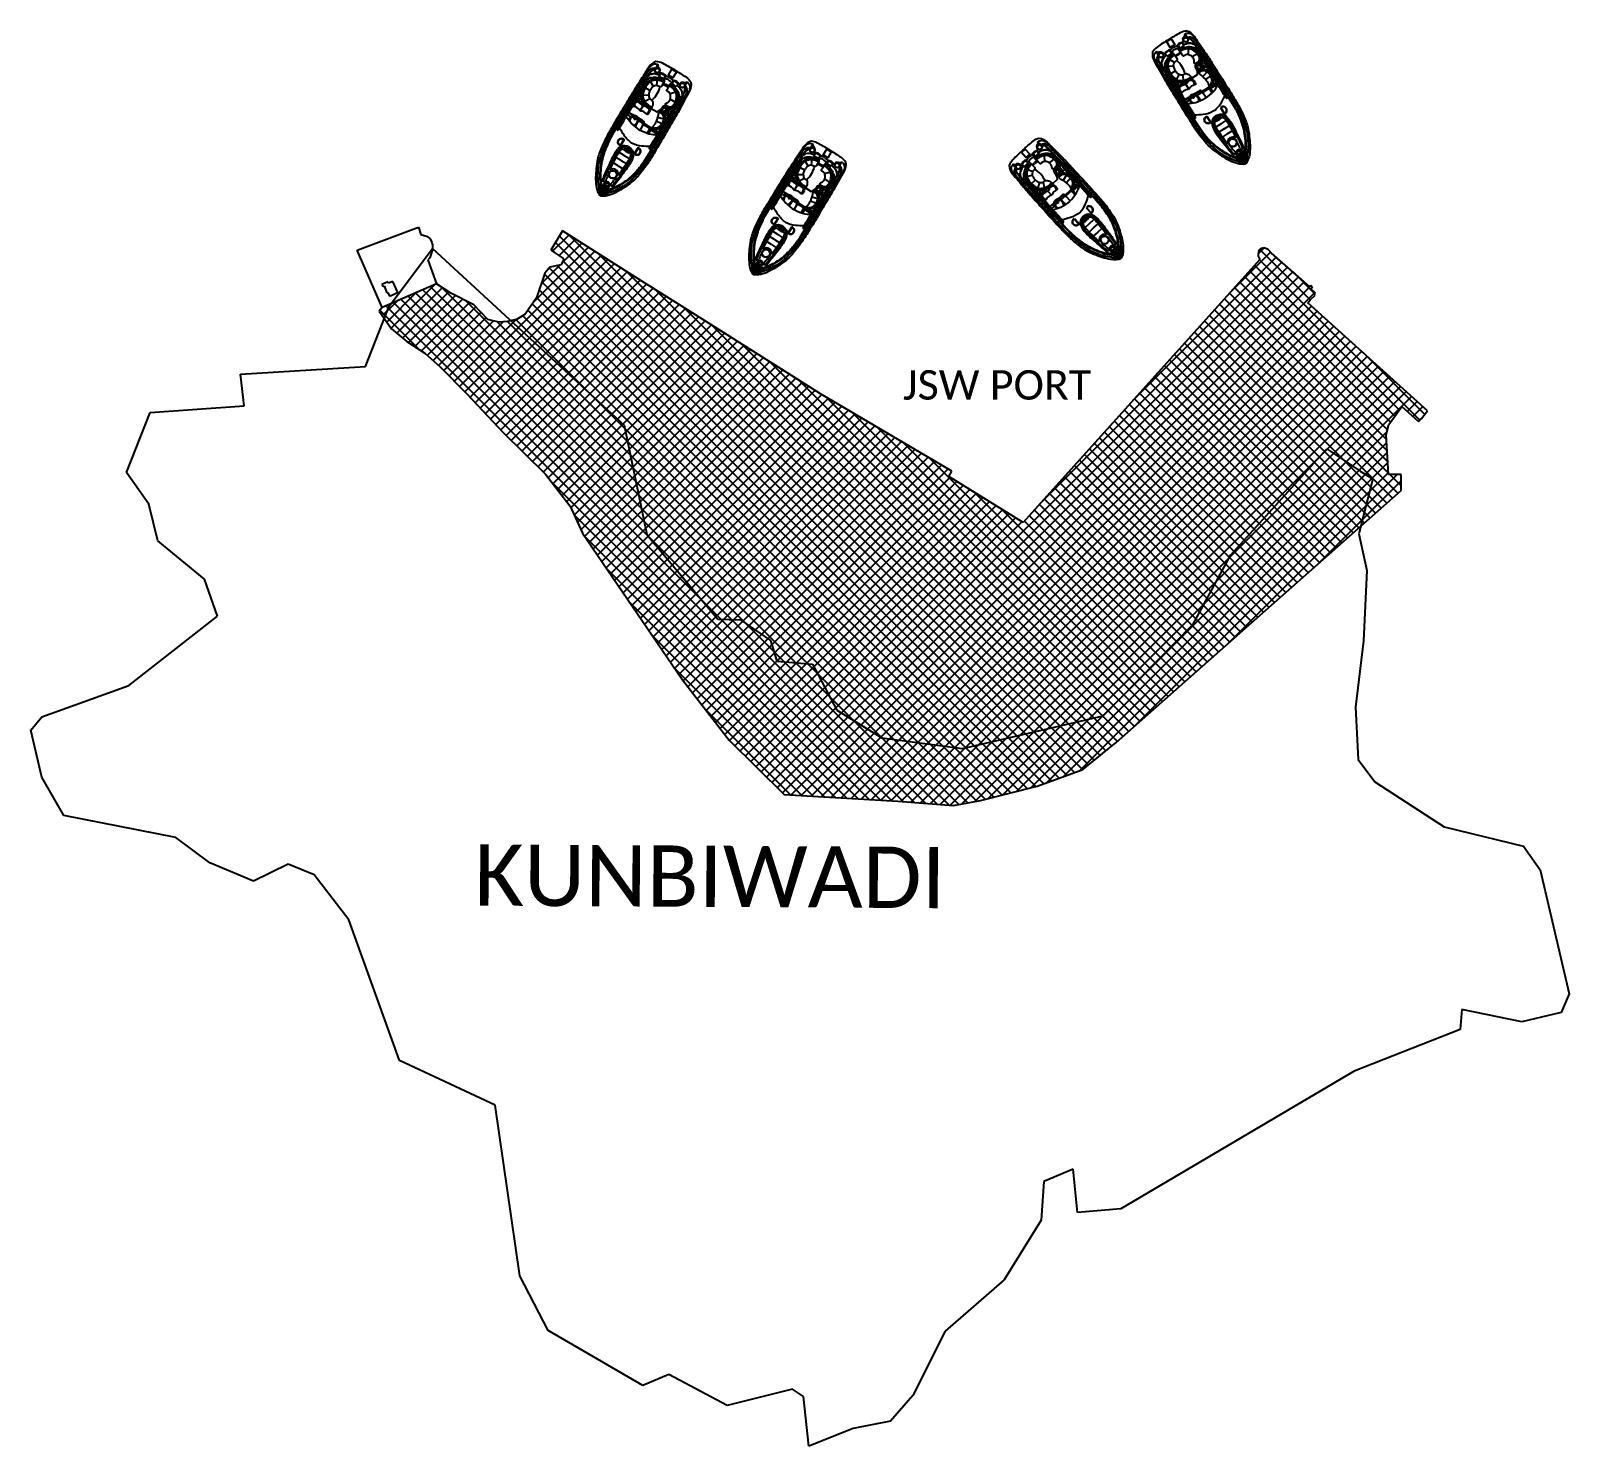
# Model space of a CAD drawing. Header units: metres. Extents: x 307692 to 310306, y 1912326 to 1914731.
import ezdxf

# ---------------------------------------------------------------- set-up
doc = ezdxf.new("R2010")
doc.units = ezdxf.units.M
for name, color, linetype in [('PORT', 5, 'Continuous'), ('PORT TEXT', 7, 'Continuous'), ('village', 3, 'Continuous'), ('VILLAGE NAME', 250, 'Continuous')]:
    doc.layers.add(name, color=color, linetype=linetype)
doc.styles.get("Standard").update_dxf_attribs({"font": 'calibri.ttf'})

msp = doc.modelspace()

# ---------------------------------------------------------------- texts
at = {"layer": 'PORT TEXT'}
msp.add_text('JSW PORT', height=50, dxfattribs=at).set_placement((309174.1, 1914104.3))
at = {"layer": 'VILLAGE NAME'}
msp.add_text('KUNBIWADI', height=104.04, rotation=359.6762, dxfattribs=at).set_placement((308445.5, 1913244.6))

# ---------------------------------------------------------------- linework, layer by layer
at = {"color": 32, "true_color": 0xcd6928}
for p, q in [((309654.2, 1914719.8), (309654.1, 1914720.1)), ((309659.5, 1914700.3), (309658.1, 1914690.7)), ((309609.2, 1914691.8), (309608.9, 1914691.9)), ((309635.3, 1914677.1), (309625.4, 1914683.1)), ((309636.5, 1914689), (309640.6, 1914691.5)), ((309637.5, 1914687.4), (309641.6, 1914689.9)), ((309645.9, 1914694.8), (309640.6, 1914691.5)), ((309647, 1914693.3), (309641.6, 1914689.9)), ((309674.6, 1914691.7), (309665.7, 1914686.8)), ((308756, 1914637.7), (308756.7, 1914649.2)), ((308756.9, 1914667.6), (308757, 1914667.8)), ((309633.5, 1914671.1), (309621.7, 1914670.5)), ((309637.2, 1914662.7), (309627.6, 1914656.6)), ((309643.4, 1914657.2), (309637.4, 1914646.1)), ((309662.5, 1914649), (309639.8, 1914634.8)), ((309649.6, 1914656.4), (309649.9, 1914644.6)), ((309690.7, 1914661.2), (309683.5, 1914653.1)), ((309696.7, 1914654.5), (309688.3, 1914648)), ((308744.1, 1914629.3), (308734.2, 1914635)), ((308749.9, 1914636.4), (308743.9, 1914646.6)), ((308766.1, 1914640.4), (308770.3, 1914637.9)), ((308767.1, 1914642), (308771.2, 1914639.6)), ((308775.8, 1914634.7), (308770.3, 1914637.9)), ((308776.6, 1914636.4), (308771.2, 1914639.6)), ((308787.8, 1914626.9), (308778.6, 1914623.7)), ((308802.6, 1914640.6), (308802.9, 1914640.8)), ((309654.8, 1914639.9), (309659.7, 1914631.9)), ((309668.1, 1914622.8), (309663.1, 1914619.7)), ((309666.5, 1914620.8), (309668.4, 1914623.2)), ((309667, 1914620.4), (309669.1, 1914623.2)), ((309676.7, 1914628.1), (309669.7, 1914623.8)), ((309676.7, 1914628.1), (309670.8, 1914621.6)), ((309678.8, 1914624.7), (309676.7, 1914628.1)), ((309693.2, 1914634.9), (309706.8, 1914643.4)), ((309694.2, 1914633.3), (309707.8, 1914641.8)), ((308743.6, 1914600.5), (308720.6, 1914614.1)), ((308732, 1914603.1), (308727.2, 1914595.1)), ((308742.1, 1914621.3), (308729.5, 1914621.4)), ((308744.2, 1914615.3), (308733.9, 1914609.6)), ((308787.2, 1914609.5), (308778.7, 1914615.1)), ((309661.5, 1914618.7), (309653.2, 1914613.5)), ((309663.4, 1914616.6), (309653.2, 1914613.5)), ((309665.7, 1914619.7), (309662.2, 1914618.9)), ((309665.6, 1914620.2), (309662.5, 1914619.5)), ((308716.3, 1914587.4), (308707.8, 1914592.4)), ((308715.4, 1914584.7), (308707.8, 1914592.4)), ((308719.1, 1914584.1), (308716.8, 1914586.9)), ((308719.6, 1914584.4), (308717.5, 1914586.9)), ((308723, 1914583.4), (308717.9, 1914586.4)), ((308720.4, 1914583.3), (308723.8, 1914582.7)), ((308720.5, 1914583.9), (308723.5, 1914583.3)), ((308731.7, 1914578.3), (308723.2, 1914580.5)), ((308731.7, 1914578.3), (308724.6, 1914582.5)), ((308729.7, 1914574.9), (308731.7, 1914578.3)), ((308764.3, 1914572.8), (308754.7, 1914577.2)), ((308767.5, 1914581.1), (308757, 1914583.8)), ((309714.5, 1914573.1), (309705.6, 1914567.5)), ((309714.5, 1914573.1), (309723.4, 1914578.6)), ((309719.9, 1914564.4), (309728.7, 1914570)), ((308744.4, 1914565.1), (308758.2, 1914557)), ((308745.3, 1914566.8), (308759.1, 1914558.6)), ((309719.9, 1914564.4), (309711, 1914558.9)), ((309725.2, 1914555.8), (309716.7, 1914550.5)), ((309725.2, 1914555.8), (309733.7, 1914561.1)), ((308700.3, 1914519.3), (308691.3, 1914524.6)), ((308700.3, 1914519.3), (308709.4, 1914514)), ((309020.3, 1914532.2), (309020.3, 1914532.5)), ((309405.3, 1914537.1), (309405.2, 1914537.3)), ((309414.1, 1914518.8), (309414.5, 1914509.1)), ((308690, 1914501.8), (308681.4, 1914506.9)), ((308695.2, 1914510.6), (308686.2, 1914515.9)), ((308690, 1914501.8), (308698.6, 1914496.7)), ((308695.2, 1914510.6), (308704.2, 1914505.3)), ((309006.8, 1914494.1), (308997, 1914500)), ((309012.7, 1914501.2), (309006.9, 1914511.5)), ((309018.9, 1914502.3), (309019.8, 1914513.9)), ((309029, 1914504.9), (309033.1, 1914502.4)), ((309030, 1914506.5), (309034.1, 1914504)), ((309038.6, 1914499), (309033.1, 1914502.4)), ((309039.5, 1914500.8), (309034.1, 1914504)), ((309050.5, 1914491), (309041.2, 1914488)), ((309065.5, 1914504.5), (309065.8, 1914504.7)), ((309366.1, 1914501.3), (309365.9, 1914501.4)), ((309394.5, 1914491.6), (309383.6, 1914495.7)), ((309393.5, 1914503.5), (309397.1, 1914506.8)), ((309394.8, 1914502.1), (309398.4, 1914505.3)), ((309401.7, 1914511), (309397.1, 1914506.8)), ((309403.1, 1914509.7), (309398.4, 1914505.3)), ((309430.5, 1914513.1), (309422.7, 1914506.7)), ((309005.8, 1914465.4), (308983.1, 1914479.3)), ((308994.3, 1914468.2), (308989.4, 1914460.2)), ((309004.7, 1914486.2), (308992.1, 1914486.5)), ((309006.7, 1914480.2), (308996.3, 1914474.7)), ((309049.5, 1914473.7), (309041.2, 1914479.4)), ((309393.8, 1914485.4), (309382.3, 1914482.7)), ((309399, 1914477.8), (309390.6, 1914470)), ((309406, 1914473.5), (309402.2, 1914461.5)), ((309426.3, 1914468.9), (309406.6, 1914450.9)), ((309412.3, 1914473.8), (309414.8, 1914462.3)), ((309451.9, 1914486), (309446.2, 1914476.7)), ((309458.9, 1914480.5), (309451.9, 1914472.6)), ((309459.1, 1914460.6), (309470.9, 1914471.4)), ((309460.3, 1914459.2), (309472.2, 1914470)), ((308978.3, 1914452.7), (308969.9, 1914457.8)), ((308977.3, 1914450.1), (308969.9, 1914457.8)), ((308981.1, 1914449.4), (308978.8, 1914452.2)), ((308981.5, 1914449.7), (308979.5, 1914452.2)), ((308984.9, 1914448.7), (308979.9, 1914451.7)), ((308982.3, 1914448.6), (308985.8, 1914447.9)), ((308982.4, 1914449.2), (308985.5, 1914448.6)), ((308993.5, 1914443.4), (308985.1, 1914445.7)), ((308993.5, 1914443.4), (308986.5, 1914447.7)), ((308991.5, 1914440), (308993.5, 1914443.4)), ((309026.1, 1914437.3), (309016.6, 1914441.9)), ((309029.4, 1914445.6), (309019, 1914448.5)), ((309420.4, 1914458.5), (309426.7, 1914451.6)), ((309430.9, 1914438.9), (309423.6, 1914432.3)), ((309434.8, 1914440.6), (309431.5, 1914439.2)), ((309434.6, 1914441.2), (309431.6, 1914439.9)), ((309436.6, 1914444.1), (309432.3, 1914440.2)), ((309435.4, 1914441.9), (309436.8, 1914444.6)), ((309435.9, 1914441.6), (309437.5, 1914444.7)), ((309444, 1914450.9), (309437.9, 1914445.4)), ((309444, 1914450.9), (309439.5, 1914443.5)), ((309446.7, 1914448), (309444, 1914450.9)), ((309006, 1914430), (309019.7, 1914421.7)), ((309007, 1914431.7), (309020.7, 1914423.3)), ((309433.1, 1914437.2), (309423.6, 1914432.3)), ((308961.2, 1914384.9), (308952.3, 1914390.4)), ((309491.2, 1914403.6), (309483.5, 1914396.6)), ((309498, 1914396.1), (309490.3, 1914389.1)), ((309491.2, 1914403.6), (309499, 1914410.7)), ((309504.9, 1914388.6), (309497.5, 1914381.9)), ((309498, 1914396.1), (309505.8, 1914403.2)), ((309504.9, 1914388.6), (309512.3, 1914395.4)), ((308950.6, 1914367.6), (308942.1, 1914372.8)), ((308955.9, 1914376.3), (308947, 1914381.7)), ((308950.6, 1914367.6), (308959.2, 1914362.4)), ((308955.9, 1914376.3), (308964.9, 1914370.8)), ((308961.2, 1914384.9), (308970.2, 1914379.4))]:
    msp.add_line(p, q, dxfattribs=at)
at = {"color": 3}
msp.add_line((309894.2, 1914020.4), (309950.8, 1913982.7), dxfattribs=at)
at = {"color": 32, "true_color": 0xcd6928}
for points in [[(309625.3, 1914716, -0.01736), (309645.4, 1914727.9, -0.12634), (309656.5, 1914731, -0.172899), (309668.7, 1914721.9, -0.013884), (309675.8, 1914711.4, -0.008973), (309686.1, 1914696.5, -0.01509), (309697.5, 1914679.3, 0.002245), (309714.6, 1914652.3, -0.003342), (309733.4, 1914622.3, -0.016984), (309745.4, 1914601.8, -0.024546), (309753.1, 1914585.6, -0.067942), (309760.6, 1914563.9, -0.033948), (309763, 1914548.2, -0.022001), (309764, 1914533.5, -0.042872), (309762.7, 1914519.1, -0.059514), (309760.3, 1914511, -0.046364), (309758.4, 1914507.4, -0.104882), (309756.6, 1914505.5, -0.104882)], [(309652.5, 1914724.9, -0.164393), (309656.6, 1914726.8, -0.188684), (309663.6, 1914725.3, -0.10758), (309672.7, 1914716.1)], [(309625.3, 1914716, 0.01736), (309605.8, 1914703.1, 0.12634), (309598.1, 1914694.6, 0.172899), (309600.9, 1914679.7, 0.013884), (309607.2, 1914668.6, 0.008973), (309616.1, 1914652.9, 0.01509), (309626.6, 1914635, -0.002245), (309643.3, 1914607.8, 0.003342), (309662, 1914577.7, 0.016984), (309675.2, 1914557.9, 0.024546), (309686.3, 1914543.9, 0.067942), (309702.5, 1914527.6, 0.033948), (309715.5, 1914518.6, 0.022001), (309728.3, 1914511.2, 0.042872), (309741.8, 1914506, 0.059514), (309750.1, 1914504.7, 0.046364), (309754.2, 1914504.8, 0.104882), (309756.6, 1914505.5, 0.104882)], [(309643.2, 1914697.7), (309647.6, 1914700.4, -0.202722), (309666.7, 1914703.4, -0.178768), (309674.3, 1914697.9, 0.010028), (309684, 1914683.1, -0.005356), (309699.8, 1914658.3, -0.016605), (309712, 1914638, 0.018921), (309724.8, 1914617, -0.925873), (309724, 1914616.4, -0.041202), (309721.4, 1914619.9, -0.024461), (309713.9, 1914631.8, 0.012888), (309699.4, 1914654.8, -0.019359), (309691.2, 1914668.4, 0.002375), (309681.8, 1914684.2, -0.006386), (309675.5, 1914694.1, -0.013656), (309673.1, 1914698.1, -0.862706), (309673.8, 1914698.7, 0.648089)], [(309650.5, 1914707.8, -0.043195), (309657, 1914709.8, -0.183415), (309668, 1914708.7, -0.094511), (309672.6, 1914704.6)], [(309650.6, 1914707.5, -0.043334), (309657, 1914709.5, -0.18333), (309667.8, 1914708.5, -0.123985), (309673.5, 1914702.8, 0.015377), (309676.8, 1914698.3)], [(309684.5, 1914694.1, -0.002942), (309676.8, 1914706, 0.002013), (309671.9, 1914713.6, 0.130442), (309667.1, 1914718.2, 0.261246), (309657.3, 1914719.6, 0.209197)], [(309684.3, 1914693.9, -0.002941), (309676.6, 1914705.8, 0.002014), (309671.7, 1914713.4, 0.130992), (309667, 1914717.9, 0.261832), (309657.4, 1914719.4, 0.261832)], [(309740.4, 1914598.3), (309736.3, 1914605.6), (309731.3, 1914614), (309722.8, 1914627.4), (309711.3, 1914645.9), (309692.4, 1914675.4, -0.002601), (309682, 1914691.3, 0.004411), (309673.1, 1914704.8, 0.013009), (309666.6, 1914713.8, 0.113396), (309661.7, 1914717.8, 0.146005), (309657.9, 1914718.3, 1.595219)], [(309740.2, 1914598.1), (309736.1, 1914605.5), (309731.1, 1914613.8), (309722.6, 1914627.3), (309711, 1914645.8), (309692.2, 1914675.2, -0.002601), (309681.7, 1914691.1, 0.004411), (309672.9, 1914704.7, 0.013003), (309666.4, 1914713.7, 0.113337), (309661.6, 1914717.5, 0.144821), (309658, 1914718.1, 0.138987)], [(309739.9, 1914598), (309735.8, 1914605.3), (309730.8, 1914613.7), (309722.3, 1914627.1), (309710.8, 1914645.6), (309691.9, 1914675.1, -0.002601), (309681.5, 1914691, 0.00441), (309672.7, 1914704.5, 0.012997), (309666.2, 1914713.5, 0.113276), (309661.5, 1914717.2, 0.142458), (309658.1, 1914717.8, 0.142458)], [(309739.4, 1914597.7), (309735.3, 1914605), (309730.3, 1914613.4), (309721.8, 1914626.8), (309710.3, 1914645.3), (309691.4, 1914674.8, -0.002601), (309681, 1914690.7, 0.00441), (309672.2, 1914704.2, 0.002867), (309670.8, 1914706.2, 0.002867)], [(308785.9, 1914664.4, 0.01736), (308765.5, 1914675.8, 0.12634), (308754.4, 1914678.7, 0.172899), (308742.4, 1914669.3, 0.013884), (308735.6, 1914658.6, 0.008973), (308725.6, 1914643.4, 0.01509), (308714.6, 1914625.9, -0.002245), (308698.2, 1914598.5, 0.003342), (308680.2, 1914568, 0.016984), (308668.7, 1914547.2, 0.024546), (308661.4, 1914530.9, 0.067942), (308654.5, 1914509, 0.033948), (308652.5, 1914493.2, 0.022001), (308651.8, 1914478.5, 0.042872), (308653.5, 1914464.1, 0.059514), (308656.1, 1914456.2, 0.046364), (308658.1, 1914452.5, 0.104882), (308659.9, 1914450.7, 0.104882)], [(308758.4, 1914672.6, 0.164393), (308754.3, 1914674.4, 0.188684), (308747.4, 1914672.8, 0.10758), (308738.5, 1914663.4)], [(309605.4, 1914695.4, 0.164393), (309601.9, 1914692.6, 0.188684), (309600.1, 1914685.7, 0.10758), (309604.4, 1914673.5)], [(309619, 1914653.2, 0.002942), (309611.6, 1914665.3, -0.002013), (309607, 1914673.1, -0.130442), (309605, 1914679.4, -0.261246), (309608, 1914688.8, -0.209197)], [(309619.2, 1914653.3, 0.002941), (309611.9, 1914665.5, -0.002014), (309607.3, 1914673.2, -0.130992), (309605.3, 1914679.4, -0.261832), (309608.2, 1914688.6, -0.261832)], [(309680.5, 1914560.9), (309675.7, 1914567.8), (309670.3, 1914576), (309662, 1914589.5), (309650.5, 1914608), (309632.3, 1914637.9, 0.002601), (309622.6, 1914654.2, -0.004411), (309614.3, 1914668.1, -0.013009), (309609.1, 1914677.9, -0.113396), (309607.7, 1914684.1, -0.146005), (309608.9, 1914687.7, -1.595219)], [(309680.7, 1914561), (309675.9, 1914567.9), (309670.6, 1914576.1), (309662.3, 1914589.6), (309650.7, 1914608.1), (309632.5, 1914638, 0.002601), (309622.8, 1914654.4, -0.004411), (309614.6, 1914668.3, -0.013003), (309609.3, 1914678, -0.113337), (309608, 1914684.1, -0.144821), (309609.1, 1914687.5, -0.138987)], [(309680.9, 1914561.2), (309676.2, 1914568.1), (309670.8, 1914576.3), (309662.5, 1914589.8), (309651, 1914608.3), (309632.8, 1914638.2, 0.002601), (309623.1, 1914654.5, -0.00441), (309614.8, 1914668.4, -0.012997), (309609.6, 1914678.2, -0.113276), (309608.3, 1914684.1, -0.142458), (309609.3, 1914687.3, -0.142458)], [(309621.6, 1914689.7, 0.043195), (309617, 1914684.8, 0.183415), (309613.1, 1914674.5, 0.094511), (309614.8, 1914668.5)], [(309621.8, 1914689.5, 0.043334), (309617.2, 1914684.7, 0.18333), (309613.4, 1914674.5, 0.123985), (309616, 1914666.9, -0.015377), (309618.6, 1914661.9)], [(309634.3, 1914692.1), (309629.5, 1914689.1, 0.202722), (309618.5, 1914673.3, 0.178768), (309620, 1914664, -0.010028), (309629.1, 1914648.8, 0.005356), (309644.4, 1914623.8, 0.016605), (309657.2, 1914603.9, -0.018921), (309670.5, 1914583.2, 0.925873), (309671.4, 1914583.6, 0.041202), (309669.4, 1914587.5, 0.024461), (309662, 1914599.5, -0.012888), (309647.7, 1914622.6, 0.019359), (309639.1, 1914635.9, -0.002375), (309629, 1914651.3, 0.006386), (309622.9, 1914661.3, 0.013656), (309620.4, 1914665.2, 0.862706), (309619.6, 1914664.8, -0.648089)], [(309634.3, 1914692.1), (309635.7, 1914690.3), (309639.4, 1914684.5, -0.448043), (309638.4, 1914680, 0.025561), (309635.7, 1914677.6, 0.15676), (309633.8, 1914674, 0.144288), (309633.5, 1914671, 0.079427), (309635.4, 1914665.5, 0.054179), (309639.1, 1914660.2, 0.127294), (309643.5, 1914657.2, -0.025195), (309646.9, 1914656.2, 0.112656), (309649.6, 1914656.4, 0.061652), (309652.8, 1914657.8, -0.222278), (309655.6, 1914658.2, -0.049109), (309658.3, 1914657.3, -0.09997), (309660.8, 1914655.8, -0.045992), (309663.6, 1914652.5), (309664.9, 1914650.6)], [(309664.9, 1914650.6), (309674.7, 1914656.8, 0.158322), (309671.4, 1914669.4, -0.417676), (309672.2, 1914673.7), (309683.8, 1914680.9)], [(309673.6, 1914698.5, -0.016488), (309674.1, 1914697.8, 0.010023), (309683.8, 1914682.9, -0.005356), (309699.5, 1914658.2, -0.016607), (309711.7, 1914637.9, 0.018921), (309724.5, 1914616.9, 0.01143), (309724.5, 1914616.9, -0.913283), (309724.2, 1914616.6, -0.041174), (309721.6, 1914620, -0.024478), (309714.1, 1914632, 0.012889), (309699.6, 1914654.9, -0.019362), (309691.5, 1914668.6, 0.002377), (309682, 1914684.4, -0.006391), (309675.8, 1914694.3, -0.013664), (309673.3, 1914698.3, 0.000701), (309673.3, 1914698.3, -0.819976), (309673.6, 1914698.5, -0.819976)], [(309684.3, 1914693.9, 0.006424), (309694.9, 1914677.5, 0.002217), (309711.9, 1914650.6, -0.003368), (309731, 1914620.4, -0.024633), (309742.5, 1914601.1, -0.015038), (309748.8, 1914587.6, -0.025461), (309751.9, 1914579.9, -0.013839), (309757.4, 1914563.6, -0.040238), (309760.1, 1914547.7, -0.016715), (309760.4, 1914532.6, -0.029693), (309758.4, 1914517.4, 0.015234), (309756.5, 1914510.4, -0.134036), (309755.9, 1914509.3, -0.024879), (309755.7, 1914509, -0.024879)], [(309684.5, 1914694.1, 0.006425), (309695.1, 1914677.6, 0.002217), (309712.1, 1914650.7, -0.003368), (309731.2, 1914620.5, -0.024633), (309742.8, 1914601.2, -0.015037), (309749.1, 1914587.7, -0.025439), (309752.2, 1914580, -0.013843), (309757.7, 1914563.7, -0.040266), (309760.4, 1914547.7, -0.016729), (309760.7, 1914532.6, -0.029739), (309758.6, 1914517.3, 0.01525), (309756.7, 1914510.3, -0.132389), (309756.2, 1914509.1, -0.028442), (309755.8, 1914508.7, -0.028442)], [(308785.9, 1914664.4, -0.01736), (308805.7, 1914652.1, -0.12634), (308813.6, 1914643.8, -0.172899), (308811.2, 1914628.7, -0.013884), (308805.1, 1914617.6, -0.008973), (308796.7, 1914601.5, -0.01509), (308786.7, 1914583.4, 0.002245), (308770.6, 1914555.8, -0.003342), (308752.7, 1914525.3, -0.016984), (308740, 1914505.2, -0.024546), (308729.3, 1914490.9, -0.067942), (308713.5, 1914474.2, -0.033948), (308700.7, 1914464.8, -0.022001), (308688.1, 1914457.1, -0.042872), (308674.7, 1914451.6, -0.059514), (308666.5, 1914450, -0.046364), (308662.3, 1914450.1, -0.104882), (308659.9, 1914450.7, -0.104882)], [(308673.8, 1914543.8), (308677.7, 1914551.3), (308682.5, 1914559.8), (308690.6, 1914573.4), (308701.7, 1914592.2), (308719.8, 1914622.2, 0.002601), (308729.9, 1914638.3, -0.004411), (308738.4, 1914652.1, -0.013009), (308744.6, 1914661.2, -0.113396), (308749.5, 1914665.3, -0.146005), (308753.2, 1914666, -1.595219)], [(308674, 1914543.7), (308678, 1914551.2), (308682.7, 1914559.7), (308690.9, 1914573.3), (308702, 1914592.1), (308720.1, 1914622, 0.002601), (308730.1, 1914638.2, -0.004411), (308738.6, 1914651.9, -0.013003), (308744.9, 1914661.1, -0.113337), (308749.6, 1914665, -0.144821), (308753.1, 1914665.7, -0.138987)], [(308674.3, 1914543.6), (308678.2, 1914551), (308683, 1914559.5), (308691.1, 1914573.1), (308702.2, 1914591.9), (308720.3, 1914621.9, 0.002601), (308730.3, 1914638, -0.00441), (308738.8, 1914651.8, -0.012997), (308745.1, 1914660.9, -0.113276), (308749.7, 1914664.8, -0.142458), (308753.1, 1914665.4, -0.142458)], [(308674.8, 1914543.3), (308678.7, 1914550.8), (308683.5, 1914559.2), (308691.6, 1914572.9), (308702.7, 1914591.6), (308720.8, 1914621.6, 0.002601), (308730.8, 1914637.7, -0.00441), (308739.3, 1914651.4, -0.002867), (308740.6, 1914653.5, -0.002867)], [(308768.9, 1914645.4), (308764, 1914648.3, 0.202722), (308744.8, 1914650.8, 0.178768), (308737.3, 1914645.1, -0.010028), (308728, 1914630, 0.005356), (308712.9, 1914604.9, 0.016605), (308701.2, 1914584.3, -0.018921), (308689, 1914563, 0.925873), (308689.7, 1914562.4, 0.041202), (308692.3, 1914565.9, 0.024461), (308699.5, 1914578.1, -0.012888), (308713.4, 1914601.4, 0.019359), (308721.2, 1914615.2, -0.002375), (308730.2, 1914631.3, 0.006386), (308736.3, 1914641.3, 0.013656), (308738.6, 1914645.4, 0.862706), (308737.9, 1914645.9, -0.648089)], [(308727.2, 1914641, 0.002942), (308734.6, 1914653.1, -0.002013), (308739.4, 1914660.8, -0.130442), (308744, 1914665.6, -0.261246), (308753.8, 1914667.3, -0.209197)], [(308727.5, 1914640.9, 0.002941), (308734.9, 1914653, -0.002014), (308739.6, 1914660.7, -0.130992), (308744.2, 1914665.3, -0.261832), (308753.7, 1914667, -0.261832)], [(308760.8, 1914655.3, 0.043334), (308754.4, 1914657.2, 0.18333), (308743.6, 1914655.9, 0.123985), (308738.1, 1914650.1, -0.015377), (308734.9, 1914645.4)], [(308760.9, 1914655.6, 0.043195), (308754.4, 1914657.5, 0.183415), (308743.4, 1914656.1, 0.094511), (308738.9, 1914651.8)], [(309681.4, 1914561.5), (309676.6, 1914568.4), (309671.3, 1914576.6), (309663, 1914590.1), (309651.4, 1914608.6), (309633.3, 1914638.5, 0.002601), (309623.6, 1914654.8, -0.00441), (309615.3, 1914668.7, -0.002867), (309614.1, 1914670.8, -0.002867)], [(309619, 1914653.2, -0.006425), (309629.1, 1914636.4, -0.002217), (309645.8, 1914609.3, 0.003368), (309664.5, 1914578.9, 0.024633), (309676.8, 1914560, 0.015037), (309686.1, 1914548.5, 0.025439), (309691.7, 1914542.3, 0.013843), (309703.9, 1914530.1, 0.040266), (309717.1, 1914520.7, 0.016729), (309730.5, 1914513.7, 0.029739), (309745.2, 1914508.9, -0.01525), (309752.3, 1914507.5, 0.132389), (309753.6, 1914507.5, 0.028442), (309754.1, 1914507.7, 0.028442)], [(309619.2, 1914653.3, -0.006424), (309629.3, 1914636.6, -0.002217), (309646, 1914609.5, 0.003368), (309664.8, 1914579, 0.024633), (309677, 1914560.2, 0.015038), (309686.4, 1914548.7, 0.025461), (309691.9, 1914542.5, 0.013839), (309704.1, 1914530.3, 0.040238), (309717.2, 1914521, 0.016715), (309730.6, 1914514, 0.029693), (309745.2, 1914509.2, -0.015234), (309752.4, 1914507.8, 0.134036), (309753.5, 1914507.8, 0.024879), (309754, 1914507.9, 0.024879)], [(309619.8, 1914664.9, 0.016488), (309620.2, 1914664.2, -0.010023), (309629.3, 1914648.9, 0.005356), (309644.6, 1914623.9, 0.016607), (309657.5, 1914604, -0.018921), (309670.7, 1914583.3, -0.01143), (309670.8, 1914583.3, 0.913283), (309671.1, 1914583.5, 0.041174), (309669.2, 1914587.3, 0.024478), (309661.7, 1914599.3, -0.012889), (309647.5, 1914622.4, 0.019362), (309638.8, 1914635.7, -0.002377), (309628.8, 1914651.1, 0.006391), (309622.7, 1914661.1, 0.013664), (309620.1, 1914665.1, -0.000701), (309620.1, 1914665.1, 0.819976), (309619.8, 1914664.9, 0.819976)], [(309664.9, 1914650.6, -0.291269), (309666.2, 1914648, -0.299867), (309664.7, 1914646.8, 0.273478), (309655.7, 1914641, -0.28657), (309653.4, 1914639.4, 0.198759), (309643.5, 1914634.2, -0.45148), (309641, 1914633.2, -1.463971)], [(309666.2, 1914648.1, -0.164009), (309671.2, 1914641.5, -0.407559), (309669.6, 1914639.1, 0.20466), (309660.7, 1914633, -0.28657), (309658.3, 1914631.5, 0.198759), (309648.5, 1914626.2, -0.45148), (309645.9, 1914625.2, -1.463971)], [(309689.9, 1914670.7), (309679.6, 1914664.2, -0.406088), (309672.7, 1914667.1)], [(308727.2, 1914641, -0.006425), (308717.1, 1914624.3, -0.002217), (308700.7, 1914597, 0.003368), (308682.4, 1914566.3, 0.024633), (308671.3, 1914546.8, 0.015037), (308665.4, 1914533.1, 0.025439), (308662.5, 1914525.3, 0.013843), (308657.4, 1914508.8, 0.040266), (308655.1, 1914492.8, 0.016729), (308655.1, 1914477.7, 0.029739), (308657.6, 1914462.5, -0.01525), (308659.7, 1914455.5, 0.132389), (308660.3, 1914454.3, 0.028442), (308660.6, 1914454, 0.028442)], [(308727.5, 1914640.9, -0.006424), (308717.3, 1914624.2, -0.002217), (308701, 1914596.8, 0.003368), (308682.7, 1914566.2, 0.024633), (308671.6, 1914546.6, 0.015038), (308665.7, 1914533, 0.025461), (308662.7, 1914525.3, 0.013839), (308657.6, 1914508.8, 0.040238), (308655.4, 1914492.8, 0.016715), (308655.4, 1914477.7, 0.029693), (308657.9, 1914462.5, -0.015234), (308660, 1914455.6, 0.134036), (308660.5, 1914454.5, 0.024879), (308660.8, 1914454.2, 0.024879)], [(308738.1, 1914645.7, 0.016488), (308737.6, 1914645, -0.010023), (308728.2, 1914629.9, 0.005356), (308713.2, 1914604.8, 0.016607), (308701.4, 1914584.2, -0.018921), (308689.2, 1914562.8, -0.01143), (308689.2, 1914562.8, 0.913283), (308689.5, 1914562.6, 0.041174), (308692.1, 1914566.1, 0.024478), (308699.2, 1914578.2, -0.012889), (308713.2, 1914601.5, 0.019362), (308721, 1914615.4, -0.002377), (308730, 1914631.4, 0.006391), (308736, 1914641.4, 0.013664), (308738.3, 1914645.5, -0.000701), (308738.3, 1914645.5, 0.819976), (308738.1, 1914645.7, 0.819976)], [(308734.2, 1914508.3), (308738.8, 1914515.3), (308743.9, 1914523.6), (308751.9, 1914537.3), (308763, 1914556.1), (308780.4, 1914586.5, -0.002601), (308789.7, 1914603, 0.00441), (308797.6, 1914617.1, 0.012997), (308802.6, 1914627, 0.113276), (308803.7, 1914632.9, 0.142458), (308802.6, 1914636.2, 0.142458)], [(308734.4, 1914508.1), (308739, 1914515.2), (308744.1, 1914523.5), (308752.1, 1914537.2), (308763.2, 1914556), (308780.6, 1914586.3, -0.002601), (308789.9, 1914602.9, 0.004411), (308797.8, 1914617, 0.013003), (308802.8, 1914626.9, 0.113337), (308804, 1914633, 0.144821), (308802.8, 1914636.4, 0.138987)], [(308734.6, 1914508), (308739.3, 1914515), (308744.4, 1914523.3), (308752.4, 1914537), (308763.5, 1914555.8), (308780.9, 1914586.2, -0.002601), (308790.2, 1914602.8, 0.004411), (308798.1, 1914616.8, 0.013009), (308803.1, 1914626.8, 0.113396), (308804.3, 1914633, 0.146005), (308803, 1914636.6, 1.595219)], [(308768.9, 1914645.4), (308767.9, 1914643.4), (308764.4, 1914637.4, -0.448043), (308760, 1914636.2, 0.025561), (308756.7, 1914637.5, 0.15676), (308752.6, 1914637.5, 0.144288), (308749.7, 1914636.4, 0.079427), (308745.8, 1914632.1, 0.054179), (308742.8, 1914626.4, 0.127294), (308742.1, 1914621.2, -0.025195), (308742.8, 1914617.7, 0.112656), (308744.3, 1914615.3, 0.061652), (308747, 1914613.1, -0.222278), (308748.6, 1914610.8, -0.049109), (308749.1, 1914608.1, -0.09997), (308748.9, 1914605.2, -0.045992), (308747.3, 1914601.2), (308746.2, 1914599.1)], [(308777.9, 1914640.1), (308782.4, 1914637.5, -0.202722), (308793.8, 1914621.9, -0.178768), (308792.5, 1914612.6, 0.010028), (308783.8, 1914597.1, -0.005356), (308769.2, 1914571.8, -0.016605), (308756.8, 1914551.5, 0.018921), (308744.1, 1914530.5, -0.925873), (308743.2, 1914530.9, -0.041202), (308745, 1914534.9, -0.024461), (308752.2, 1914547, 0.012888), (308765.8, 1914570.5, -0.019359), (308774.2, 1914584, 0.002375), (308783.8, 1914599.7, -0.006386), (308789.7, 1914609.8, -0.013656), (308792.1, 1914613.8, -0.862706), (308792.9, 1914613.4, 0.648089)], [(308790, 1914638.1, -0.043334), (308794.8, 1914633.3, -0.18333), (308798.9, 1914623.3, -0.123985), (308796.5, 1914615.6, 0.015377), (308793.9, 1914610.6)], [(308790.2, 1914638.3, -0.043195), (308795, 1914633.5, -0.183415), (308799.2, 1914623.3, -0.094511), (308797.6, 1914617.2)], [(308793.6, 1914601.9, -0.002941), (308800.6, 1914614.3, 0.002014), (308805, 1914622.1, 0.130992), (308806.9, 1914628.4, 0.261832), (308803.7, 1914637.5, 0.261832)], [(308793.8, 1914601.8, -0.002942), (308800.8, 1914614.1, 0.002013), (308805.3, 1914622, 0.130442), (308807.1, 1914628.4, 0.261246), (308803.9, 1914637.7, 0.209197)], [(308806.4, 1914644.4, -0.164393), (308809.9, 1914641.7, -0.188684), (308811.8, 1914634.8, -0.10758), (308807.9, 1914622.4)], [(309689.1, 1914616.9), (309684.7, 1914623.9, 0.462925), (309678.8, 1914624.7), (309673.3, 1914620.9)], [(309682.8, 1914626.9), (309682.1, 1914628, 0.516839), (309676.7, 1914628.1, 0.282905)], [(309684.7, 1914623.9), (309682.8, 1914626.9, 0.545737), (309677.4, 1914627, 0.282905)], [(309687.8, 1914615.8, 0.033687), (309701.3, 1914627.4, 0.051879), (309709.4, 1914639.2, 1.92312)], [(308793.8, 1914601.8, 0.006425), (308784.1, 1914584.8, 0.002217), (308768.1, 1914557.3, -0.003368), (308750.2, 1914526.4, -0.024633), (308738.4, 1914507.2, -0.015037), (308729.3, 1914495.4, -0.025439), (308723.9, 1914489.1, -0.013843), (308712, 1914476.6, -0.040266), (308699, 1914466.9, -0.016729), (308685.8, 1914459.6, -0.029739), (308671.3, 1914454.4, 0.01525), (308664.2, 1914452.9, -0.132389), (308662.9, 1914452.8, -0.028442), (308662.4, 1914452.9, -0.028442)], [(308793.6, 1914601.9, 0.006424), (308783.9, 1914585, 0.002217), (308767.9, 1914557.4, -0.003368), (308749.9, 1914526.5, -0.024633), (308738.2, 1914507.4, -0.015038), (308729.1, 1914495.6, -0.025461), (308723.7, 1914489.3, -0.013839), (308711.8, 1914476.8, -0.040238), (308698.9, 1914467.2, -0.016715), (308685.7, 1914459.9, -0.029693), (308671.2, 1914454.7, 0.015234), (308664.1, 1914453.1, -0.134036), (308662.9, 1914453.1, -0.024879), (308662.5, 1914453.2, -0.024879)], [(308744.6, 1914596.8, -0.164009), (308741, 1914589.3, -0.407559), (308738.2, 1914589.7, 0.20466), (308728.7, 1914594.7, -0.28657), (308726.2, 1914596.1, 0.198759), (308717, 1914602.4, -0.45148), (308714.9, 1914604.2, -1.463971)], [(308746.2, 1914599.1, -0.291269), (308744.5, 1914596.8, -0.299867), (308742.8, 1914597.5, 0.273478), (308733.4, 1914602.8, -0.28657), (308730.9, 1914604.2, 0.198759), (308721.8, 1914610.5, -0.45148), (308719.7, 1914612.3, -1.463971)], [(308733.7, 1914508.6), (308738.3, 1914515.6), (308743.4, 1914523.9), (308751.4, 1914537.6), (308762.5, 1914556.4), (308779.9, 1914586.7, -0.002601), (308789.2, 1914603.3, 0.00441), (308797.1, 1914617.4, 0.002867), (308798.2, 1914619.5, 0.002867)], [(308792.7, 1914613.5, -0.016488), (308792.3, 1914612.8, 0.010023), (308783.6, 1914597.3, -0.005356), (308768.9, 1914571.9, -0.016607), (308756.6, 1914551.7, 0.018921), (308743.8, 1914530.7, 0.01143), (308743.8, 1914530.6, -0.913283), (308743.4, 1914530.8, -0.041174), (308745.3, 1914534.7, -0.024478), (308752.4, 1914546.9, 0.012889), (308766.1, 1914570.3, -0.019362), (308774.4, 1914583.9, 0.002377), (308784.1, 1914599.5, -0.006391), (308789.9, 1914609.7, -0.013664), (308792.3, 1914613.7, 0.000701), (308792.3, 1914613.7, -0.819976), (308792.7, 1914613.5, -0.819976)], [(308746.2, 1914599.1), (308756.2, 1914593.2, 0.158322), (308765.9, 1914602, -0.417676), (308770, 1914603.3), (308781.8, 1914596.4)], [(308775.5, 1914586.2), (308765.1, 1914592.4, -0.406088), (308764.4, 1914599.8)], [(309687.8, 1914615.8, -0.033687), (309671.5, 1914608.8, -0.051879), (309657.3, 1914606.7, -1.92312)], [(309701.3, 1914594.2, 0.096403), (309713.7, 1914607.1, 0.040538), (309721.2, 1914620.2, 1.92312)], [(309713.6, 1914600.2), (309720.2, 1914589.6, 0.483063), (309723.7, 1914599, 0.50024), (309713.6, 1914600.2, 0.418424)], [(309739.4, 1914597.7, -0.031581), (309745.1, 1914586, -0.00492), (309748.3, 1914577.9, -0.028426), (309752.6, 1914563.4, -0.042959), (309754.9, 1914548.4, -0.035411), (309755.5, 1914533.3, -0.028829), (309754.6, 1914521.4, -0.092336), (309752.2, 1914514.5, -0.080328)], [(309739.9, 1914598, -0.031588), (309745.7, 1914586.2, -0.004924), (309748.8, 1914578.1, -0.028433), (309753.2, 1914563.6, -0.042917), (309755.5, 1914548.5, -0.035379), (309756.1, 1914533.2, -0.02413), (309755, 1914519.1, -0.075408), (309753.6, 1914512.2, -0.075408)], [(309740.2, 1914598.1, -0.031592), (309745.9, 1914586.3, -0.004926), (309749.1, 1914578.2, -0.028436), (309753.5, 1914563.6, -0.042895), (309755.7, 1914548.5, -0.035363), (309756.4, 1914533.2, -0.024111), (309755.3, 1914519.1, -0.077658), (309753.8, 1914511.9, -0.077658)], [(309740.4, 1914598.3, -0.031596), (309746.2, 1914586.4, -0.004928), (309749.4, 1914578.3, -0.02844), (309753.7, 1914563.7, -0.042875), (309756, 1914548.5, -0.035347), (309756.7, 1914533.2, -0.024093), (309755.6, 1914519.1, -0.079837), (309754, 1914511.6)], [(308725.9, 1914562.7, -0.033687), (308712.1, 1914574, -0.051879), (308703.8, 1914585.6, -1.92312)], [(308727.4, 1914562.1), (308731.6, 1914569.2, 0.462925), (308729.7, 1914574.9), (308723.7, 1914577.9)], [(308731.6, 1914569.2), (308733.4, 1914572.3, 0.545737), (308731, 1914577.1, 0.282905)], [(308733.4, 1914572.3), (308734.1, 1914573.4, 0.516839), (308731.7, 1914578.3, 0.282905)], [(309701.3, 1914594.2, -0.096403), (309684.2, 1914588.7, -0.040538), (309669.3, 1914587.8, -1.92312)], [(309690.5, 1914585.8), (309697.1, 1914575.2, -0.483063), (309687.2, 1914576.2, -0.50024), (309690.5, 1914585.8, -0.418424)], [(308673.8, 1914543.8, 0.031596), (308668.3, 1914531.9, 0.004928), (308665.3, 1914523.7, 0.02844), (308661.3, 1914508.9, 0.042875), (308659.4, 1914493.7, 0.035347), (308659.2, 1914478.4, 0.024093), (308660.6, 1914464.3, 0.079837), (308662.4, 1914456.9)], [(308674, 1914543.7, 0.031592), (308668.6, 1914531.8, 0.004926), (308665.6, 1914523.6, 0.028436), (308661.6, 1914508.9, 0.042895), (308659.7, 1914493.7, 0.035363), (308659.4, 1914478.4, 0.024111), (308660.9, 1914464.3, 0.077658), (308662.5, 1914457.2, 0.077658)], [(308674.3, 1914543.6, 0.031588), (308668.8, 1914531.7, 0.004924), (308665.9, 1914523.5, 0.028433), (308661.9, 1914508.8, 0.042917), (308660, 1914493.7, 0.035379), (308659.7, 1914478.5, 0.02413), (308661.2, 1914464.3, 0.075408), (308662.7, 1914457.5, 0.075408)], [(308674.8, 1914543.3, 0.031581), (308669.4, 1914531.5, 0.00492), (308666.4, 1914523.3, 0.028426), (308662.5, 1914508.7, 0.042959), (308660.6, 1914493.7, 0.035411), (308660.3, 1914478.5, 0.028829), (308661.5, 1914466.6, 0.092336), (308664.1, 1914459.8, 0.080328)], [(308700.5, 1914546.5), (308694.2, 1914535.7, -0.483063), (308690.5, 1914545, -0.50024), (308700.5, 1914546.5, -0.418424)], [(308713, 1914540.7, -0.096403), (308700.3, 1914553.4, -0.040538), (308692.5, 1914566.2, -1.92312)], [(308725.9, 1914562.7, 0.033687), (308742.5, 1914556.1, 0.051879), (308756.6, 1914554.4, 1.92312)], [(309049.2, 1914528.6, 0.01736), (309028.9, 1914540.3, 0.12634), (309017.9, 1914543.4, 0.172899), (309005.8, 1914534.2, 0.013884), (308998.7, 1914523.6, 0.008973), (308988.6, 1914508.6, 0.01509), (308977.3, 1914491.3, -0.002245), (308960.4, 1914464.1, 0.003342), (308941.9, 1914433.9, 0.016984), (308930.1, 1914413.3, 0.024546), (308922.5, 1914397.1, 0.067942), (308915.2, 1914375.3, 0.033948), (308913, 1914359.6, 0.022001), (308912.1, 1914344.9, 0.042872), (308913.5, 1914330.5, 0.059514), (308916, 1914322.5, 0.046364), (308918, 1914318.8, 0.104882), (308919.7, 1914317, 0.104882)], [(309377.6, 1914528, -0.01736), (309395.3, 1914543.4, -0.12634), (309405.5, 1914548.5, -0.172899), (309419.2, 1914541.7, -0.013884), (309428.1, 1914532.7, -0.008973), (309440.9, 1914519.9, -0.01509), (309455.3, 1914505, 0.002245), (309477, 1914481.6, -0.003342), (309500.9, 1914455.4, -0.016984), (309516.4, 1914437.4, -0.024546), (309526.9, 1914423, -0.067942), (309538.2, 1914402.9, -0.033948), (309543.4, 1914387.9, -0.022001), (309547.1, 1914373.6, -0.042872), (309548.4, 1914359.2, -0.059514), (309547.5, 1914350.9, -0.046364), (309546.2, 1914347, -0.104882), (309544.9, 1914344.8, -0.104882)], [(309402.8, 1914541.7, -0.164393), (309406.5, 1914544.3, -0.188684), (309413.6, 1914544.2, -0.10758), (309424.2, 1914536.8)], [(309680.5, 1914560.9, 0.031596), (309688.5, 1914550.5, 0.004928), (309694.5, 1914544, 0.02844), (309705.7, 1914533.7, 0.042875), (309718.3, 1914525, 0.035347), (309731.7, 1914517.7, 0.024093), (309745, 1914512.4, 0.079837), (309752.3, 1914510.5)], [(309680.7, 1914561, 0.031592), (309688.8, 1914550.7, 0.004926), (309694.7, 1914544.2, 0.028436), (309705.9, 1914533.9, 0.042895), (309718.4, 1914525.2, 0.035363), (309731.9, 1914517.9, 0.024111), (309745.1, 1914512.7, 0.077658), (309752.1, 1914510.8, 0.077658)], [(309681, 1914561.2, 0.031588), (309689, 1914550.8, 0.004924), (309694.9, 1914544.4, 0.028433), (309706, 1914534.1, 0.042917), (309718.6, 1914525.5, 0.035379), (309732, 1914518.2, 0.02413), (309745.2, 1914513, 0.075408), (309752, 1914511.2, 0.075408)], [(309681.4, 1914561.5, 0.031581), (309689.4, 1914551.2, 0.00492), (309695.3, 1914544.8, 0.028426), (309706.4, 1914534.6, 0.042959), (309718.9, 1914526, 0.035411), (309732.2, 1914518.7, 0.028829), (309743.3, 1914514.3, 0.092336), (309750.5, 1914513.4, 0.080328)], [(308713, 1914540.7, 0.096403), (308730.2, 1914535.7, 0.040538), (308745.2, 1914535.2, 1.92312)], [(308724, 1914532.7), (308717.6, 1914521.8, 0.483063), (308727.6, 1914523.1, 0.50024), (308724, 1914532.7, 0.418424)], [(309049.2, 1914528.6, -0.01736), (309068.8, 1914516, -0.12634), (309076.6, 1914507.5, -0.172899), (309073.9, 1914492.5, -0.013884), (309067.7, 1914481.5, -0.008973), (309058.9, 1914465.6, -0.01509), (309048.6, 1914447.6, 0.002245), (309032.1, 1914420.3, -0.003342), (309013.7, 1914390, -0.016984), (309000.7, 1914370.2, -0.024546), (308989.7, 1914356, -0.067942), (308973.7, 1914339.6, -0.033948), (308960.7, 1914330.4, -0.022001), (308948, 1914322.9, -0.042872), (308934.5, 1914317.7, -0.059514), (308926.3, 1914316.2, -0.046364), (308922.1, 1914316.3, -0.104882), (308919.7, 1914317, -0.104882)], [(308935.1, 1914409.9), (308939.2, 1914417.3), (308944.1, 1914425.7), (308952.4, 1914439.2), (308963.8, 1914457.8), (308982.4, 1914487.4, 0.002601), (308992.7, 1914503.4, -0.004411), (309001.4, 1914517, -0.013009), (309007.9, 1914526.1, -0.113396), (309012.8, 1914530.1, -0.146005), (309016.5, 1914530.7, -1.595219)], [(308935.3, 1914409.7), (308939.4, 1914417.1), (308944.3, 1914425.6), (308952.7, 1914439), (308964.1, 1914457.7), (308982.7, 1914487.3, 0.002601), (308992.9, 1914503.3, -0.004411), (309001.7, 1914516.9, -0.013003), (309008.1, 1914525.9, -0.113337), (309012.9, 1914529.8, -0.144821), (309016.4, 1914530.4, -0.138987)], [(308935.6, 1914409.6), (308939.7, 1914417), (308944.6, 1914425.4), (308952.9, 1914438.9), (308964.3, 1914457.5), (308982.9, 1914487.1, 0.002601), (308993.2, 1914503.1, -0.00441), (309001.9, 1914516.7, -0.012997), (309008.3, 1914525.8, -0.113276), (309013, 1914529.6, -0.142458), (309016.3, 1914530.1, -0.142458)], [(308936.1, 1914409.3), (308940.1, 1914416.7), (308945, 1914425.1), (308953.4, 1914438.6), (308964.8, 1914457.2), (308983.4, 1914486.8, 0.002601), (308993.7, 1914502.8, -0.00441), (309002.4, 1914516.4, -0.002867), (309003.7, 1914518.4, -0.002867)], [(308990.1, 1914506.2, 0.002942), (308997.7, 1914518.2, -0.002013), (309002.6, 1914525.8, -0.130442), (309007.3, 1914530.4, -0.261246), (309017.1, 1914532, -0.209197)], [(308990.4, 1914506, 0.002941), (308998, 1914518, -0.002014), (309002.8, 1914525.6, -0.130992), (309007.5, 1914530.2, -0.261832), (309017, 1914531.7, -0.261832)], [(309023.9, 1914519.9, 0.043334), (309017.5, 1914521.9, 0.18333), (309006.7, 1914520.7, 0.123985), (309001.1, 1914515, -0.015377), (308997.8, 1914510.4)], [(309021.9, 1914537.3, 0.164393), (309017.8, 1914539.1, 0.188684), (309010.8, 1914537.6, 0.10758), (309001.8, 1914528.3)], [(309024, 1914520.2, 0.043195), (309017.6, 1914522.2, 0.183415), (309006.6, 1914521, 0.094511), (309002, 1914516.8)], [(309377.6, 1914528, 0.01736), (309360.8, 1914511.9, 0.12634), (309354.7, 1914502.1, 0.172899), (309360.2, 1914487.9, 0.013884), (309368.4, 1914478.2, 0.008973), (309380, 1914464.3, 0.01509), (309393.5, 1914448.6, -0.002245), (309414.9, 1914424.9, 0.003342), (309438.7, 1914398.7, 0.016984), (309455.2, 1914381.6, 0.024546), (309468.7, 1914369.8, 0.067942), (309487.6, 1914356.8, 0.033948), (309502.1, 1914350.2, 0.022001), (309516, 1914345.3, 0.042872), (309530.2, 1914342.7, 0.059514), (309538.6, 1914342.8, 0.046364), (309542.6, 1914343.7, 0.104882), (309544.9, 1914344.8, 0.104882)], [(309398.6, 1914513.3), (309402.4, 1914516.8, -0.202722), (309420.6, 1914523.1, -0.178768), (309429.1, 1914519.2, 0.010028), (309441.4, 1914506.3, -0.005356), (309461.3, 1914484.8, -0.016605), (309477, 1914467.1, 0.018921), (309493.3, 1914448.7, -0.925873), (309492.7, 1914448, -0.041202), (309489.5, 1914450.9, -0.024461), (309480, 1914461.3, 0.012888), (309461.5, 1914481.3, -0.019359), (309451, 1914493.2, 0.002375), (309438.9, 1914507, -0.006386), (309431, 1914515.6, -0.013656), (309427.8, 1914519.1, -0.862706), (309428.4, 1914519.8, 0.648089)], [(309403.9, 1914524.5, -0.043195), (309409.9, 1914527.7, -0.183415), (309420.9, 1914528.6, -0.094511), (309426.2, 1914525.4)], [(309404, 1914524.3, -0.043334), (309410, 1914527.4, -0.18333), (309420.8, 1914528.4, -0.123985), (309427.4, 1914523.8, 0.015377), (309431.5, 1914519.9)], [(309439.8, 1914517.2, -0.002942), (309430.1, 1914527.5, 0.002013), (309423.9, 1914534.1, 0.130442), (309418.4, 1914537.8, 0.261246), (309408.5, 1914537.4, 0.209197)], [(309439.6, 1914517, -0.002941), (309429.9, 1914527.4, 0.002014), (309423.7, 1914533.9, 0.130992), (309418.3, 1914537.5, 0.261832), (309408.6, 1914537.2, 0.261832)], [(309512.1, 1914433.1), (309506.8, 1914439.6), (309500.3, 1914446.9), (309489.5, 1914458.6), (309474.8, 1914474.7), (309451, 1914500.3, -0.002601), (309437.8, 1914514, 0.004411), (309426.7, 1914525.7, 0.013009), (309418.7, 1914533.4, 0.113396), (309413.1, 1914536.4, 0.146005), (309409.3, 1914536.3, 1.595219)], [(309511.9, 1914432.9), (309506.5, 1914439.4), (309500.1, 1914446.7), (309489.3, 1914458.4), (309474.6, 1914474.5), (309450.7, 1914500.1, -0.002601), (309437.6, 1914513.8, 0.004411), (309426.5, 1914525.5, 0.013003), (309418.5, 1914533.2, 0.113337), (309413, 1914536.1, 0.144821), (309409.4, 1914536, 0.138987)], [(309511.7, 1914432.7), (309506.3, 1914439.2), (309499.9, 1914446.5), (309489.1, 1914458.2), (309474.4, 1914474.3), (309450.5, 1914499.9, -0.002601), (309437.4, 1914513.6, 0.00441), (309426.3, 1914525.3, 0.012997), (309418.3, 1914533, 0.113276), (309413, 1914535.8, 0.142458), (309409.6, 1914535.8, 0.142458)], [(309511.3, 1914432.4), (309505.9, 1914438.8), (309499.5, 1914446.2), (309488.7, 1914457.8), (309474, 1914473.9), (309450.1, 1914499.5, -0.002601), (309437, 1914513.2, 0.00441), (309425.9, 1914524.9, 0.002867), (309424.2, 1914526.6, 0.002867)], [(309428.3, 1914519.6, -0.016488), (309428.9, 1914519, 0.010023), (309441.1, 1914506.1, -0.005356), (309461.1, 1914484.6, -0.016607), (309476.8, 1914466.9, 0.018921), (309493.1, 1914448.5, 0.01143), (309493.1, 1914448.5, -0.913283), (309492.9, 1914448.2, -0.041174), (309489.7, 1914451.1, -0.024478), (309480.2, 1914461.5, 0.012889), (309461.7, 1914481.5, -0.019362), (309451.3, 1914493.4, 0.002377), (309439.1, 1914507.2, -0.006391), (309431.2, 1914515.8, -0.013664), (309428.1, 1914519.3, 0.000701), (309428.1, 1914519.3, -0.819976), (309428.3, 1914519.6, -0.819976)], [(309439.6, 1914517, 0.006424), (309453, 1914502.8, 0.002217), (309474.6, 1914479.4, -0.003368), (309498.9, 1914453.1, -0.024633), (309513.7, 1914436.3, -0.015038), (309522.3, 1914424.1, -0.025461), (309526.8, 1914417.2, -0.013839), (309535.2, 1914402.1, -0.040238), (309540.6, 1914386.9, -0.016715), (309543.7, 1914372.2, -0.029693), (309544.4, 1914356.8, 0.015234), (309543.8, 1914349.6, -0.134036), (309543.5, 1914348.4, -0.024879), (309543.3, 1914348, -0.024879)], [(309439.8, 1914517.2, 0.006425), (309453.2, 1914503, 0.002217), (309474.8, 1914479.6, -0.003368), (309499.1, 1914453.3, -0.024633), (309513.9, 1914436.4, -0.015037), (309522.5, 1914424.3, -0.025439), (309527, 1914417.3, -0.013843), (309535.4, 1914402.2, -0.040266), (309540.9, 1914387, -0.016729), (309544, 1914372.2, -0.029739), (309544.7, 1914356.8, 0.01525), (309544.1, 1914349.6, -0.132389), (309543.8, 1914348.3, -0.028442), (309543.5, 1914347.8, -0.028442)], [(309735.6, 1914521.4), (309737.4, 1914522.7, -0.382221), (309740, 1914522.7), (309746, 1914516.2, -0.786544), (309745.5, 1914514.7), (309736.2, 1914517.2, -0.616464), (309735.6, 1914521.4, -3.844907)], [(309751.6, 1914531.4), (309749.6, 1914530.3, 0.382221), (309748.5, 1914528.1), (309751.7, 1914519.8, 0.786544), (309753.3, 1914519.6), (309755.1, 1914529, 0.616464), (309751.6, 1914531.4, 3.844907)], [(308734.6, 1914508, -0.031596), (308726.8, 1914497.4, -0.004928), (308721.1, 1914490.8, -0.02844), (308710.1, 1914480.2, -0.042875), (308697.7, 1914471.1, -0.035347), (308684.5, 1914463.5, -0.024093), (308671.4, 1914457.9, -0.079837), (308664.1, 1914455.9)], [(308734.4, 1914508.1, -0.031592), (308726.6, 1914497.6, -0.004926), (308720.9, 1914491, -0.028436), (308710, 1914480.4, -0.042895), (308697.6, 1914471.4, -0.035363), (308684.4, 1914463.7, -0.024111), (308671.3, 1914458.2, -0.077658), (308664.3, 1914456.2, -0.077658)], [(308734.2, 1914508.3, -0.031588), (308726.4, 1914497.7, -0.004924), (308720.7, 1914491.2, -0.028433), (308709.8, 1914480.6, -0.042917), (308697.4, 1914471.6, -0.035379), (308684.2, 1914464, -0.02413), (308671.2, 1914458.4, -0.075408), (308664.4, 1914456.5, -0.075408)], [(308733.7, 1914508.6, -0.031581), (308726, 1914498.1, -0.00492), (308720.2, 1914491.6, -0.028426), (308709.4, 1914481, -0.042959), (308697.1, 1914472.1, -0.035411), (308684, 1914464.5, -0.028829), (308673, 1914459.8, -0.092336), (308665.8, 1914458.8, -0.080328)], [(308990.1, 1914506.2, -0.006425), (308979.7, 1914489.7, -0.002217), (308962.9, 1914462.6, 0.003368), (308944.1, 1914432.2, 0.024633), (308932.7, 1914412.8, 0.015037), (308926.6, 1914399.3, 0.025439), (308923.5, 1914391.6, 0.013843), (308918.1, 1914375.2, 0.040266), (308915.6, 1914359.2, 0.016729), (308915.4, 1914344, 0.029739), (308917.6, 1914328.8, -0.01525), (308919.6, 1914321.8, 0.132389), (308920.1, 1914320.6, 0.028442), (308920.5, 1914320.2, 0.028442)], [(308990.4, 1914506, -0.006424), (308980, 1914489.5, -0.002217), (308963.2, 1914462.4, 0.003368), (308944.3, 1914432.1, 0.024633), (308933, 1914412.7, 0.015038), (308926.8, 1914399.2, 0.025461), (308923.8, 1914391.5, 0.013839), (308918.4, 1914375.1, 0.040238), (308915.9, 1914359.2, 0.016715), (308915.7, 1914344.1, 0.029693), (308917.9, 1914328.9, -0.015234), (308919.8, 1914321.9, 0.134036), (308920.4, 1914320.8, 0.024879), (308920.6, 1914320.5, 0.024879)], [(309031.8, 1914509.9), (309027, 1914512.8, 0.202722), (309007.9, 1914515.6, 0.178768), (309000.3, 1914510.1, -0.010028), (308990.7, 1914495.2, 0.005356), (308975.2, 1914470.3, 0.016605), (308963.2, 1914449.9, -0.018921), (308950.6, 1914428.8, 0.925873), (308951.3, 1914428.2, 0.041202), (308954, 1914431.7, 0.024461), (308961.3, 1914443.7, -0.012888), (308975.7, 1914466.8, 0.019359), (308983.7, 1914480.5, -0.002375), (308993, 1914496.4, 0.006386), (308999.2, 1914506.3, 0.013656), (309001.6, 1914510.3, 0.862706), (309000.8, 1914510.9, -0.648089)], [(309001.1, 1914510.7, 0.016488), (309000.5, 1914510, -0.010023), (308991, 1914495, 0.005356), (308975.5, 1914470.2, 0.016607), (308963.4, 1914449.8, -0.018921), (308950.8, 1914428.6, -0.01143), (308950.8, 1914428.6, 0.913283), (308951.1, 1914428.4, 0.041174), (308953.7, 1914431.8, 0.024478), (308961.1, 1914443.8, -0.012889), (308975.4, 1914466.9, 0.019362), (308983.4, 1914480.6, -0.002377), (308992.7, 1914496.5, 0.006391), (308998.9, 1914506.5, 0.013664), (309001.3, 1914510.5, -0.000701), (309001.3, 1914510.5, 0.819976), (309001.1, 1914510.7, 0.819976)], [(308994.9, 1914373.3), (308999.6, 1914380.3), (309004.9, 1914388.5), (309013.1, 1914402.1), (309024.5, 1914420.7), (309042.4, 1914450.8, -0.002601), (309051.9, 1914467.2, 0.00441), (309060.1, 1914481.1, 0.012997), (309065.2, 1914491, 0.113276), (309066.4, 1914496.9, 0.142458), (309065.4, 1914500.1, 0.142458)], [(308995.1, 1914373.2), (308999.9, 1914380.1), (309005.1, 1914388.4), (309013.3, 1914402), (309024.7, 1914420.6), (309042.6, 1914450.6, -0.002601), (309052.2, 1914467, 0.004411), (309060.3, 1914481, 0.013003), (309065.5, 1914490.8, 0.113337), (309066.7, 1914496.9, 0.144821), (309065.6, 1914500.3, 0.138987)], [(308995.4, 1914373), (309000.1, 1914380), (309005.4, 1914388.2), (309013.6, 1914401.8), (309025, 1914420.4), (309042.9, 1914450.5, -0.002601), (309052.4, 1914466.9, 0.004411), (309060.6, 1914480.9, 0.013009), (309065.7, 1914490.7, 0.113396), (309067, 1914496.9, 0.146005), (309065.8, 1914500.5, 1.595219)], [(309040.8, 1914504.4), (309045.2, 1914501.7, -0.202722), (309056.4, 1914486, -0.178768), (309054.9, 1914476.7, 0.010028), (309046, 1914461.4, -0.005356), (309030.9, 1914436.3, -0.016605), (309018.2, 1914416.2, 0.018921), (309005.1, 1914395.4, -0.925873), (309004.3, 1914395.8, -0.041202), (309006.2, 1914399.7, -0.024461), (309013.5, 1914411.8, 0.012888), (309027.6, 1914435, -0.019359), (309036.1, 1914448.4, 0.002375), (309046, 1914463.9, -0.006386), (309052.1, 1914473.9, -0.013656), (309054.5, 1914477.9, -0.862706), (309055.4, 1914477.5, 0.648089)], [(309031.8, 1914509.9), (309030.8, 1914507.8), (309027.2, 1914502, -0.448043), (309022.8, 1914500.8, 0.025561), (309019.5, 1914502.2, 0.15676), (309015.4, 1914502.2, 0.144288), (309012.6, 1914501.1, 0.079427), (309008.5, 1914497, 0.054179), (309005.4, 1914491.3, 0.127294), (309004.7, 1914486.1, -0.025195), (309005.3, 1914482.6, 0.112656), (309006.7, 1914480.2, 0.061652), (309009.4, 1914478, -0.222278), (309011, 1914475.6, -0.049109), (309011.4, 1914472.9, -0.09997), (309011.2, 1914470, -0.045992), (309009.5, 1914466), (309008.4, 1914464)], [(309052.9, 1914502.2, -0.043334), (309057.6, 1914497.4, -0.18333), (309061.5, 1914487.3, -0.123985), (309058.9, 1914479.7, 0.015377), (309056.3, 1914474.6)], [(309053.1, 1914502.4, -0.043195), (309057.8, 1914497.6, -0.183415), (309061.8, 1914487.2, -0.094511), (309060.1, 1914481.2)], [(309055.8, 1914466, -0.002941), (309063, 1914478.2, 0.002014), (309067.6, 1914486, 0.130992), (309069.5, 1914492.2, 0.261832), (309066.6, 1914501.4, 0.261832)], [(309056, 1914465.9, -0.002942), (309063.3, 1914478.1, 0.002013), (309067.8, 1914485.9, 0.130442), (309069.8, 1914492.2, 0.261246), (309066.8, 1914501.6, 0.209197)], [(309069.3, 1914508.3, -0.164393), (309072.8, 1914505.5, -0.188684), (309074.6, 1914498.6, -0.10758), (309070.5, 1914486.3)], [(309361.7, 1914504.2, 0.164393), (309358.8, 1914500.8, 0.188684), (309358.3, 1914493.8, 0.10758), (309364.7, 1914482.4)], [(309382.8, 1914465.1, 0.002942), (309373.4, 1914475.7, -0.002013), (309367.4, 1914482.5, -0.130442), (309364.3, 1914488.4, -0.261246), (309365.5, 1914498.2, -0.209197)], [(309383, 1914465.3, 0.002941), (309373.6, 1914475.9, -0.002014), (309367.6, 1914482.7, -0.130992), (309364.5, 1914488.5, -0.261832), (309365.7, 1914498, -0.261832)], [(309460, 1914385.5), (309454, 1914391.4), (309447.3, 1914398.5), (309436.6, 1914410.3), (309421.9, 1914426.4), (309398.6, 1914452.5, 0.002601), (309386.1, 1914466.8, -0.004411), (309375.5, 1914479, -0.013009), (309368.6, 1914487.7, -0.113396), (309366.1, 1914493.5, -0.146005), (309366.6, 1914497.3, -1.595219)], [(309460.2, 1914385.7), (309454.2, 1914391.6), (309447.5, 1914398.7), (309436.8, 1914410.5), (309422.1, 1914426.6), (309398.8, 1914452.7, 0.002601), (309386.3, 1914467, -0.004411), (309375.7, 1914479.2, -0.013003), (309368.8, 1914487.9, -0.113337), (309366.4, 1914493.5, -0.144821), (309366.8, 1914497.1, -0.138987)], [(309460.4, 1914385.9), (309454.4, 1914391.8), (309447.7, 1914398.9), (309437, 1914410.7), (309422.3, 1914426.8), (309399.1, 1914452.9, 0.002601), (309386.6, 1914467.2, -0.00441), (309375.9, 1914479.3, -0.012997), (309369, 1914488, -0.113276), (309366.7, 1914493.6, -0.142458), (309367.1, 1914497, -0.142458)], [(309378.8, 1914501.6, 0.043195), (309375.1, 1914495.9, 0.183415), (309373.1, 1914485, 0.094511), (309375.9, 1914479.4)], [(309379, 1914501.4, 0.043334), (309375.3, 1914495.8, 0.18333), (309373.4, 1914485.1, 0.123985), (309377.3, 1914478.1, -0.015377), (309380.8, 1914473.7)], [(309390.8, 1914506.2), (309386.6, 1914502.4, 0.202722), (309378.6, 1914484.8, 0.178768), (309381.8, 1914476, -0.010028), (309393.5, 1914462.6, 0.005356), (309413.1, 1914440.8, 0.016605), (309429.3, 1914423.6, -0.018921), (309446.1, 1914405.6, 0.925873), (309446.9, 1914406.1, 0.041202), (309444.3, 1914409.6, 0.024461), (309434.8, 1914420.1, -0.012888), (309416.6, 1914440.2, 0.019359), (309405.7, 1914451.8, -0.002375), (309393, 1914465.1, 0.006386), (309385.2, 1914473.8, 0.013656), (309382, 1914477.2, 0.862706), (309381.2, 1914476.7, -0.648089)], [(309390.8, 1914506.2), (309392.5, 1914504.6), (309397.2, 1914499.6, -0.448043), (309397, 1914495, 0.025561), (309394.8, 1914492.2, 0.15676), (309393.6, 1914488.3, 0.144288), (309393.8, 1914485.3, 0.079427), (309396.7, 1914480.2, 0.054179), (309401.3, 1914475.7, 0.127294), (309406.1, 1914473.5, -0.025195), (309409.6, 1914473.1, 0.112656), (309412.3, 1914473.8, 0.061652), (309415.2, 1914475.8, -0.222278), (309417.9, 1914476.7, -0.049109), (309420.6, 1914476.3, -0.09997), (309423.4, 1914475.3, -0.045992), (309426.8, 1914472.5), (309428.4, 1914470.9)], [(309428.4, 1914470.9), (309436.9, 1914478.8, 0.158322), (309431.4, 1914490.6, -0.417676), (309431.4, 1914494.9), (309441.5, 1914504.2)], [(309449.3, 1914495.2), (309440.4, 1914487, -0.406088), (309433.1, 1914488.6)], [(308664.2, 1914476.7), (308666.3, 1914475.7, -0.382221), (308667.5, 1914473.5), (308664.5, 1914465.1, -0.786544), (308662.9, 1914464.9), (308660.8, 1914474.2, -0.616464), (308664.2, 1914476.7, -3.844907)], [(308680.5, 1914467.1), (308678.7, 1914468.4, 0.382221), (308676.1, 1914468.4), (308670.2, 1914461.7, 0.786544), (308670.8, 1914460.2), (308680, 1914462.9, 0.616464), (308680.5, 1914467.1, 3.844907)], [(309056, 1914465.9, 0.006425), (309046.1, 1914449.1, 0.002217), (309029.6, 1914421.8, -0.003368), (309011.2, 1914391.2, -0.024633), (308999.1, 1914372.2, -0.015037), (308989.8, 1914360.6, -0.025439), (308984.4, 1914354.3, -0.013843), (308972.2, 1914342.1, -0.040266), (308959.1, 1914332.6, -0.016729), (308945.7, 1914325.5, -0.029739), (308931.1, 1914320.5, 0.01525), (308924, 1914319.1, -0.132389), (308922.7, 1914319.1, -0.028442), (308922.2, 1914319.2, -0.028442)], [(309055.8, 1914466, 0.006424), (309045.8, 1914449.2, 0.002217), (309029.4, 1914421.9, -0.003368), (309010.9, 1914391.3, -0.024633), (308998.9, 1914372.4, -0.015038), (308989.6, 1914360.8, -0.025461), (308984.1, 1914354.5, -0.013839), (308972, 1914342.3, -0.040238), (308959, 1914332.8, -0.016715), (308945.6, 1914325.7, -0.029693), (308931.1, 1914320.8, 0.015234), (308924, 1914319.3, -0.134036), (308922.8, 1914319.3, -0.024879), (308922.3, 1914319.4, -0.024879)], [(309006.7, 1914461.7, -0.164009), (309003.1, 1914454.2, -0.407559), (309000.2, 1914454.7, 0.20466), (308990.8, 1914459.9, -0.28657), (308988.3, 1914461.3, 0.198759), (308979.3, 1914467.7, -0.45148), (308977.2, 1914469.6, -1.463971)], [(309008.4, 1914464, -0.291269), (309006.7, 1914461.7, -0.299867), (309005, 1914462.4, 0.273478), (308995.7, 1914467.9, -0.28657), (308993.2, 1914469.3, 0.198759), (308984.2, 1914475.7, -0.45148), (308982.1, 1914477.6, -1.463971)], [(308994.4, 1914373.7), (308999.2, 1914380.6), (309004.4, 1914388.8), (309012.6, 1914402.4), (309024, 1914421), (309041.9, 1914451, -0.002601), (309051.4, 1914467.5, 0.00441), (309059.6, 1914481.4, 0.002867), (309060.7, 1914483.5, 0.002867)], [(309055.1, 1914477.6, -0.016488), (309054.7, 1914476.9, 0.010023), (309045.7, 1914461.5, -0.005356), (309030.7, 1914436.4, -0.016607), (309018, 1914416.4, 0.018921), (309004.9, 1914395.6, 0.01143), (309004.9, 1914395.5, -0.913283), (309004.5, 1914395.7, -0.041174), (309006.4, 1914399.6, -0.024478), (309013.8, 1914411.6, 0.012889), (309027.8, 1914434.9, -0.019362), (309036.4, 1914448.3, 0.002377), (309046.3, 1914463.8, -0.006391), (309052.3, 1914473.8, -0.013664), (309054.8, 1914477.8, 0.000701), (309054.8, 1914477.8, -0.819976), (309055.1, 1914477.6, -0.819976)], [(309008.4, 1914464), (309018.3, 1914457.9, 0.158322), (309028.2, 1914466.5, -0.417676), (309032.3, 1914467.8), (309044, 1914460.7)], [(309460.8, 1914386.3), (309454.8, 1914392.2), (309448.1, 1914399.3), (309437.5, 1914411), (309422.8, 1914427.2), (309399.5, 1914453.3, 0.002601), (309387, 1914467.6, -0.00441), (309376.4, 1914479.7, -0.002867), (309374.8, 1914481.6, -0.002867)], [(309381.5, 1914476.9, 0.016488), (309382, 1914476.2, -0.010023), (309393.7, 1914462.8, 0.005356), (309413.3, 1914441, 0.016607), (309429.5, 1914423.8, -0.018921), (309446.3, 1914405.8, -0.01143), (309446.3, 1914405.8, 0.913283), (309446.7, 1914406, 0.041174), (309444.1, 1914409.5, 0.024478), (309434.6, 1914419.9, -0.012889), (309416.4, 1914440.1, 0.019362), (309405.4, 1914451.6, -0.002377), (309392.8, 1914464.9, 0.006391), (309384.9, 1914473.6, 0.013664), (309381.8, 1914477, -0.000701), (309381.8, 1914477, 0.819976), (309381.5, 1914476.9, 0.819976)], [(309382.8, 1914465.1, -0.006425), (309395.7, 1914450.5, -0.002217), (309417.1, 1914426.8, 0.003368), (309441, 1914400.3, 0.024633), (309456.4, 1914384, 0.015037), (309467.8, 1914374.3, 0.025439), (309474.3, 1914369.2, 0.013843), (309488.6, 1914359.5, 0.040266), (309503.2, 1914352.6, 0.016729), (309517.7, 1914348.2, 0.029739), (309533, 1914346.1, -0.01525), (309540.2, 1914346, 0.132389), (309541.5, 1914346.3, 0.028442), (309542, 1914346.5, 0.028442)], [(309383, 1914465.3, -0.006424), (309396, 1914450.7, -0.002217), (309417.3, 1914427, 0.003368), (309441.2, 1914400.5, 0.024633), (309456.6, 1914384.2, 0.015038), (309467.9, 1914374.5, 0.025461), (309474.5, 1914369.4, 0.013839), (309488.7, 1914359.7, 0.040238), (309503.3, 1914352.9, 0.016715), (309517.8, 1914348.5, 0.029693), (309533, 1914346.4, -0.015234), (309540.2, 1914346.3, 0.134036), (309541.4, 1914346.5, 0.024879), (309541.8, 1914346.7, 0.024879)], [(309428.4, 1914470.9, -0.291269), (309430.1, 1914468.6, -0.299867), (309428.9, 1914467.2, 0.273478), (309421.1, 1914459.8, -0.28657), (309419.1, 1914457.8, 0.198759), (309410.4, 1914450.9, -0.45148), (309408, 1914449.4, -1.463971)], [(309430.1, 1914468.7, -0.164009), (309436.3, 1914463.1, -0.407559), (309435.1, 1914460.5, 0.20466), (309427.4, 1914452.9, -0.28657), (309425.4, 1914450.9, 0.198759), (309416.7, 1914444, -0.45148), (309414.3, 1914442.5, -1.463971)], [(309457.2, 1914440.9, 0.033687), (309468.4, 1914454.7, 0.051879), (309474.2, 1914467.7, 1.92312)], [(308987.6, 1914427.9, -0.033687), (308973.9, 1914439.4, -0.051879), (308965.8, 1914451.1, -1.92312)], [(308989, 1914427.3), (308993.3, 1914434.3, 0.462925), (308991.5, 1914440), (308985.6, 1914443.1)], [(308993.3, 1914434.3), (308995.2, 1914437.4, 0.545737), (308992.8, 1914442.3, 0.282905)], [(308995.2, 1914437.4), (308995.9, 1914438.5, 0.516839), (308993.5, 1914443.4, 0.282905)], [(309037.5, 1914450.6), (309027.2, 1914457, -0.406088), (309026.7, 1914464.3)], [(309457.2, 1914440.9, -0.033687), (309442.4, 1914431, -0.051879), (309428.9, 1914426.4, -1.92312)], [(309458.3, 1914442.1), (309452.7, 1914448.2, 0.462925), (309446.7, 1914448), (309442.1, 1914443.2)], [(309450.3, 1914450.8), (309449.4, 1914451.8, 0.516839), (309444, 1914450.9, 0.282905)], [(309452.7, 1914448.2), (309450.3, 1914450.8, 0.545737), (309444.9, 1914449.9, 0.282905)], [(309474.4, 1914422, 0.096403), (309484.3, 1914437, 0.040538), (309489.2, 1914451.2, 1.92312)], [(308961.9, 1914412.1), (308955.3, 1914401.4, -0.483063), (308951.8, 1914410.7, -0.50024), (308961.9, 1914412.1, -0.418424)], [(308974.2, 1914406.1, -0.096403), (308961.7, 1914419, -0.040538), (308954.2, 1914432, -1.92312)], [(308987.6, 1914427.9, 0.033687), (309004, 1914421, 0.051879), (309018.1, 1914419.1, 1.92312)], [(309474.4, 1914422, -0.096403), (309458.6, 1914413.6, -0.040538), (309444, 1914409.9, -1.92312)], [(309485.4, 1914430.2), (309493.9, 1914420.9, 0.483063), (309495.6, 1914430.8, 0.50024), (309485.4, 1914430.2, 0.418424)], [(309511.3, 1914432.4, -0.031581), (309519, 1914421.9, -0.00492), (309523.6, 1914414.5, -0.028426), (309530.4, 1914401, -0.042959), (309535.4, 1914386.7, -0.035411), (309538.8, 1914371.9, -0.028829), (309540, 1914360.1, -0.092336), (309538.9, 1914352.8, -0.080328)], [(309511.7, 1914432.7, -0.031588), (309519.5, 1914422.2, -0.004924), (309524.1, 1914414.8, -0.028433), (309531, 1914401.3, -0.042917), (309535.9, 1914386.9, -0.035379), (309539.3, 1914372, -0.02413), (309540.8, 1914357.9, -0.075408), (309540.7, 1914350.9, -0.075408)], [(309511.9, 1914432.9, -0.031592), (309519.7, 1914422.4, -0.004926), (309524.3, 1914414.9, -0.028436), (309531.2, 1914401.4, -0.042895), (309536.2, 1914386.9, -0.035363), (309539.6, 1914372, -0.024111), (309541.1, 1914357.9, -0.077658), (309541, 1914350.6, -0.077658)], [(309512.1, 1914433.1, -0.031596), (309520, 1914422.5, -0.004928), (309524.6, 1914415.1, -0.02844), (309531.5, 1914401.5, -0.042875), (309536.5, 1914387, -0.035347), (309539.9, 1914372.1, -0.024093), (309541.4, 1914357.9, -0.079837), (309541.2, 1914350.3)], [(308935.1, 1914409.9, 0.031596), (308929.4, 1914398, 0.004928), (308926.3, 1914389.8, 0.02844), (308922.1, 1914375.2, 0.042875), (308919.9, 1914360, 0.035347), (308919.4, 1914344.7, 0.024093), (308920.6, 1914330.5, 0.079837), (308922.3, 1914323.1)], [(308935.3, 1914409.7, 0.031592), (308929.7, 1914397.9, 0.004926), (308926.6, 1914389.7, 0.028436), (308922.4, 1914375.1, 0.042895), (308920.2, 1914360, 0.035363), (308919.7, 1914344.7, 0.024111), (308920.9, 1914330.6, 0.077658), (308922.4, 1914323.4, 0.077658)], [(308935.6, 1914409.6, 0.031588), (308930, 1914397.8, 0.004924), (308926.9, 1914389.7, 0.028433), (308922.6, 1914375.1, 0.042917), (308920.5, 1914360, 0.035379), (308920, 1914344.7, 0.02413), (308921.2, 1914330.6, 0.075408), (308922.6, 1914323.7, 0.075408)], [(308936.1, 1914409.3, 0.031581), (308930.5, 1914397.6, 0.00492), (308927.4, 1914389.5, 0.028426), (308923.2, 1914374.9, 0.042959), (308921.1, 1914359.9, 0.035411), (308920.5, 1914344.8, 0.028829), (308921.6, 1914332.9, 0.092336), (308924, 1914326, 0.080328)], [(308974.2, 1914406.1, 0.096403), (308991.4, 1914400.9, 0.040538), (309006.4, 1914400, 1.92312)], [(308985.1, 1914397.9), (308978.6, 1914387.2, 0.483063), (308988.5, 1914388.3, 0.50024), (308985.1, 1914397.9, 0.418424)], [(309465.3, 1914411.8), (309473.8, 1914402.5, -0.483063), (309463.8, 1914401.8, -0.50024), (309465.3, 1914411.8, -0.418424)], [(308995.4, 1914373, -0.031596), (308987.4, 1914362.6, -0.004928), (308981.5, 1914356.1, -0.02844), (308970.4, 1914345.6, -0.042875), (308957.9, 1914336.8, -0.035347), (308944.5, 1914329.4, -0.024093), (308931.3, 1914324, -0.079837), (308924, 1914322.1)], [(308995.1, 1914373.2, -0.031592), (308987.2, 1914362.7, -0.004926), (308981.3, 1914356.3, -0.028436), (308970.2, 1914345.9, -0.042895), (308957.7, 1914337, -0.035363), (308944.4, 1914329.6, -0.024111), (308931.2, 1914324.3, -0.077658), (308924.1, 1914322.4, -0.077658)], [(308994.9, 1914373.3, -0.031588), (308987, 1914362.9, -0.004924), (308981.1, 1914356.5, -0.028433), (308970, 1914346.1, -0.042917), (308957.6, 1914337.3, -0.035379), (308944.3, 1914329.9, -0.02413), (308931.1, 1914324.5, -0.075408), (308924.3, 1914322.7, -0.075408)], [(308994.4, 1914373.6, -0.031581), (308986.5, 1914363.3, -0.00492), (308980.7, 1914356.8, -0.028426), (308969.7, 1914346.5, -0.042959), (308957.3, 1914337.8, -0.035411), (308944, 1914330.4, -0.028829), (308933, 1914325.9, -0.092336), (308925.7, 1914325, -0.080328)], [(309460, 1914385.5, 0.031596), (309469.8, 1914376.7, 0.004928), (309476.8, 1914371.4, 0.02844), (309489.7, 1914363.3, 0.042875), (309503.6, 1914357, 0.035347), (309518.2, 1914352.3, 0.024093), (309532.1, 1914349.5, 0.079837), (309539.7, 1914349)], [(309460.2, 1914385.7, 0.031592), (309469.9, 1914376.9, 0.004926), (309476.9, 1914371.7, 0.028436), (309489.8, 1914363.6, 0.042895), (309503.7, 1914357.3, 0.035363), (309518.3, 1914352.5, 0.024111), (309532.2, 1914349.8, 0.077658), (309539.5, 1914349.2, 0.077658)], [(309460.4, 1914385.9, 0.031588), (309470.1, 1914377.2, 0.004924), (309477.1, 1914371.9, 0.028433), (309489.9, 1914363.8, 0.042917), (309503.8, 1914357.6, 0.035379), (309518.3, 1914352.8, 0.02413), (309532.2, 1914350.1, 0.075408), (309539.2, 1914349.5, 0.075408)], [(309460.8, 1914386.3, 0.031581), (309470.5, 1914377.6, 0.00492), (309477.4, 1914372.4, 0.028426), (309490.2, 1914364.3, 0.042959), (309504, 1914358.1, 0.035411), (309518.5, 1914353.4, 0.028829), (309530.1, 1914351, 0.092336), (309537.4, 1914351.5, 0.080328)], [(309535.3, 1914369.4), (309533.5, 1914368, 0.382221), (309532.8, 1914365.5), (309537.4, 1914357.9, 0.786544), (309539, 1914358.1), (309539.1, 1914367.7, 0.616464), (309535.3, 1914369.4, 3.844907)], [(308924.5, 1914342.9), (308926.5, 1914341.9, -0.382221), (308927.6, 1914339.6), (308924.5, 1914331.3, -0.786544), (308923, 1914331.1), (308921, 1914340.5, -0.616464), (308924.5, 1914342.9, -3.844907)], [(308940.6, 1914333.1), (308938.7, 1914334.4, 0.382221), (308936.2, 1914334.4), (308930.2, 1914327.8, 0.786544), (308930.8, 1914326.3), (308940, 1914328.9, 0.616464), (308940.6, 1914333.1, 3.844907)], [(309521.3, 1914356.6), (309522.9, 1914358.3, -0.382221), (309525.3, 1914358.7), (309532.5, 1914353.5, -0.786544), (309532.2, 1914351.9), (309522.7, 1914352.6, -0.616464), (309521.3, 1914356.6, -3.844907)]]:
    msp.add_lwpolyline(points, format="xyb", dxfattribs=at)
for points in [[(309629.8, 1914717.3), (309635.9, 1914707.5), (309628.3, 1914702.7), (309622.2, 1914712.5)], [(309641.1, 1914707.4), (309643.5, 1914701.1), (309651.5, 1914705), (309649.2, 1914711.4)], [(309641.4, 1914707.2), (309643.7, 1914701.5), (309651.1, 1914705.2), (309649.1, 1914711)], [(309626.1, 1914698), (309630.7, 1914693.1), (309623.7, 1914687.7), (309618.9, 1914692.5)], [(309626.1, 1914697.7), (309630.2, 1914693.2), (309623.7, 1914688), (309619.3, 1914692.5)], [(309681.5, 1914673.5), (309680.7, 1914677.9), (309677.2, 1914675.1)], [(308770.4, 1914655.4), (308768.1, 1914649.1), (308760, 1914652.8), (308762.1, 1914659.3)], [(308770, 1914655.3), (308767.9, 1914649.5), (308760.3, 1914653), (308762.3, 1914658.9)], [(308789.1, 1914661), (308783.2, 1914651.1), (308775.5, 1914655.7), (308781.4, 1914665.6)], [(309682.6, 1914671.6), (309686.3, 1914669), (309682.2, 1914667.1)], [(308785.5, 1914646.5), (308781.1, 1914641.4), (308788.2, 1914636.1), (308792.9, 1914641.1)], [(308785.6, 1914646.1), (308781.5, 1914641.5), (308788.2, 1914636.5), (308792.4, 1914641.1)], [(308774.1, 1914595), (308777.7, 1914597.7), (308773.6, 1914599.5)], [(308773, 1914593.1), (308772.4, 1914588.6), (308768.8, 1914591.4)], [(309033.5, 1914519.9), (309031.1, 1914513.6), (309023.1, 1914517.4), (309025.3, 1914523.8)], [(309033.1, 1914519.7), (309030.9, 1914514), (309023.4, 1914517.6), (309025.5, 1914523.4)], [(309052.3, 1914525.2), (309046.3, 1914515.3), (309038.6, 1914520), (309044.6, 1914529.9)], [(309381.8, 1914530.1), (309389.6, 1914521.6), (309383, 1914515.5), (309375.2, 1914524.1)], [(309394.7, 1914522.4), (309398.2, 1914516.7), (309405.4, 1914522), (309402, 1914527.9)], [(309395.1, 1914522.4), (309398.3, 1914517.2), (309405, 1914522.1), (309401.9, 1914527.5)], [(309048.5, 1914510.7), (309044, 1914505.7), (309051.1, 1914500.3), (309055.8, 1914505.2)], [(309048.5, 1914510.3), (309044.4, 1914505.8), (309051, 1914500.7), (309055.3, 1914505.2)], [(309381.7, 1914510.6), (309387, 1914506.5), (309381.1, 1914499.9), (309375.6, 1914503.8)], [(309381.7, 1914510.2), (309386.6, 1914506.5), (309381.1, 1914500.3), (309376, 1914503.8)], [(309440.6, 1914496.4), (309439, 1914500.6), (309436.1, 1914497.2)], [(309442.1, 1914494.7), (309446.2, 1914492.8), (309442.5, 1914490.2)], [(309035.1, 1914457.5), (309034.4, 1914453), (309030.9, 1914455.8)], [(309036.2, 1914459.4), (309039.9, 1914462), (309035.8, 1914463.9)]]:
    msp.add_lwpolyline(points, close=True, dxfattribs=at)
for points in [[(309672.7, 1914711.9), (309672.5, 1914711.8), (309675.3, 1914707.3), (309675.5, 1914707.5)], [(309675.8, 1914707.6), (309676.2, 1914707.9), (309673.4, 1914712.4), (309672.9, 1914712)], [(309693.4, 1914679.7), (309693.1, 1914679.6), (309695.9, 1914675.2), (309696.2, 1914675.4)], [(309696.4, 1914675.5), (309696.7, 1914675.7), (309694, 1914680.1), (309693.6, 1914679.9)], [(308735.6, 1914654.8), (308735.2, 1914655.1), (308737.9, 1914659.6), (308738.4, 1914659.3)], [(308738.7, 1914659.1), (308738.8, 1914659), (308736.2, 1914654.5), (308735.9, 1914654.7)], [(309610.6, 1914667), (309610.2, 1914666.7), (309607.4, 1914671.2), (309607.9, 1914671.5)], [(309608.2, 1914671.7), (309608.4, 1914671.8), (309611.1, 1914667.3), (309610.9, 1914667.1)], [(308715.8, 1914622.2), (308715.5, 1914622.4), (308718.1, 1914626.8), (308718.5, 1914626.6)], [(308718.8, 1914626.5), (308719, 1914626.3), (308716.4, 1914621.8), (308716.1, 1914622)], [(309630.4, 1914634.3), (309630.1, 1914634.1), (309627.4, 1914638.5), (309627.7, 1914638.8)], [(309628, 1914638.9), (309628.2, 1914639.1), (309631, 1914634.7), (309630.7, 1914634.5)], [(309682.1, 1914628), (309693.2, 1914634.9), (309699.2, 1914625.3)], [(309683.1, 1914626.4), (309694.2, 1914633.3)], [(309709, 1914638.5), (309708.2, 1914639.8), (309696.9, 1914632.8), (309700.7, 1914626.8)], [(308804.1, 1914620.5), (308804, 1914620.6), (308801.3, 1914616.1), (308801.5, 1914616)], [(308801.8, 1914615.8), (308802.2, 1914615.5), (308804.9, 1914620.1), (308804.4, 1914620.4)], [(309662.3, 1914613.9), (309655.5, 1914609.7)], [(309732.5, 1914618.1), (309732.2, 1914617.9), (309735.1, 1914613.2), (309735.4, 1914613.5)], [(309735.7, 1914613.6), (309736.1, 1914613.9), (309733.2, 1914618.5), (309732.8, 1914618.2)], [(308712.4, 1914584.5), (308705.6, 1914588.6)], [(308733.1, 1914571.8), (308744.4, 1914565.1)], [(308734.1, 1914573.4), (308745.3, 1914566.8), (308739.6, 1914557.1)], [(308785.2, 1914587.3), (308784.9, 1914587.5), (308782.3, 1914583), (308782.6, 1914582.8)], [(308782.8, 1914582.7), (308783.2, 1914582.5), (308785.8, 1914587), (308785.4, 1914587.2)], [(309668.8, 1914571.9), (309668.4, 1914571.6), (309665.5, 1914576.2), (309665.9, 1914576.5)], [(309666.2, 1914576.7), (309666.5, 1914576.9), (309669.4, 1914572.2), (309669, 1914572)], [(308678.1, 1914559.3), (308677.7, 1914559.6), (308680.5, 1914564.2), (308680.9, 1914564)], [(308681.2, 1914563.8), (308681.5, 1914563.6), (308678.7, 1914559), (308678.4, 1914559.2)], [(308755.9, 1914554.4), (308756.6, 1914555.7), (308745.2, 1914562.5), (308741.6, 1914556.4)], [(308748.6, 1914524.1), (308748.2, 1914524.3), (308745.5, 1914519.6), (308745.8, 1914519.4)], [(308746.1, 1914519.3), (308746.5, 1914519), (308749.3, 1914523.7), (308748.8, 1914524)], [(308998.8, 1914519.8), (308998.3, 1914520.1), (309001.1, 1914524.6), (309001.6, 1914524.3)], [(309001.8, 1914524.1), (309002, 1914524), (308999.3, 1914519.5), (308999, 1914519.7)], [(309424.9, 1914532.6), (309424.8, 1914532.5), (309428.3, 1914528.6), (309428.6, 1914528.8)], [(309428.8, 1914529), (309429.2, 1914529.3), (309425.6, 1914533.2), (309425.2, 1914532.8)], [(309755.3, 1914505.7), (309746, 1914520.6)], [(309746.1, 1914520.5), (309755.3, 1914505.7)], [(309757, 1914506.8), (309747.7, 1914521.7)], [(309747.8, 1914521.6), (309757, 1914506.8)], [(308978.4, 1914487.5), (308978.1, 1914487.7), (308980.8, 1914492.2), (308981.2, 1914491.9)], [(308981.4, 1914491.8), (308981.7, 1914491.6), (308979, 1914487.2), (308978.7, 1914487.4)], [(309451.1, 1914504.7), (309450.9, 1914504.5), (309454.4, 1914500.7), (309454.7, 1914500.9)], [(309454.9, 1914501.1), (309455.2, 1914501.4), (309451.7, 1914505.2), (309451.3, 1914504.9)], [(308659.5, 1914452), (308668.4, 1914467.1)], [(308668.3, 1914467), (308659.5, 1914452)], [(308661.2, 1914450.9), (308670.1, 1914466.1)], [(308670, 1914466), (308661.2, 1914450.9)], [(309066.7, 1914484.4), (309066.5, 1914484.5), (309063.8, 1914480.1), (309064, 1914479.9)], [(309064.3, 1914479.8), (309064.7, 1914479.5), (309067.4, 1914484), (309066.9, 1914484.3)], [(309372.1, 1914477.2), (309371.7, 1914476.9), (309368.1, 1914480.7), (309368.6, 1914481.2)], [(309368.8, 1914481.4), (309369, 1914481.5), (309372.5, 1914477.6), (309372.3, 1914477.4)], [(309474, 1914467), (309473, 1914468.1), (309463.1, 1914459.2), (309467.9, 1914454)], [(308974.4, 1914449.9), (308967.6, 1914454.1)], [(309047.2, 1914451.5), (309046.9, 1914451.7), (309044.2, 1914447.3), (309044.5, 1914447.1)], [(309044.8, 1914446.9), (309045.1, 1914446.7), (309047.8, 1914451.2), (309047.4, 1914451.4)], [(309397.4, 1914448.7), (309397.2, 1914448.4), (309393.7, 1914452.3), (309394, 1914452.6)], [(309394.2, 1914452.7), (309394.4, 1914452.9), (309397.9, 1914449.1), (309397.6, 1914448.9)], [(309449.4, 1914451.8), (309459.1, 1914460.6), (309466.7, 1914452.3)], [(309450.7, 1914450.4), (309460.3, 1914459.2)], [(309500.8, 1914451.1), (309500.5, 1914450.9), (309504.2, 1914446.9), (309504.5, 1914447.1)], [(309504.7, 1914447.3), (309505.1, 1914447.7), (309501.4, 1914451.7), (309501, 1914451.3)], [(308939.7, 1914425.3), (308939.3, 1914425.5), (308942.1, 1914430.2), (308942.6, 1914429.9)], [(308942.8, 1914429.8), (308943.1, 1914429.6), (308940.3, 1914424.9), (308940, 1914425.1)], [(308994.9, 1914436.8), (309006, 1914430)], [(308995.9, 1914438.5), (309007, 1914431.7), (309001.1, 1914422)], [(309017.4, 1914419.1), (309018.1, 1914420.4), (309006.8, 1914427.3), (309003.1, 1914421.3)], [(309432.4, 1914434.3), (309426.5, 1914429)], [(309009.5, 1914388.9), (309009.2, 1914389.1), (309006.4, 1914384.5), (309006.7, 1914384.3)], [(309007, 1914384.1), (309007.4, 1914383.9), (309010.2, 1914388.5), (309009.8, 1914388.8)], [(309446.4, 1914394.2), (309446.1, 1914393.8), (309442.4, 1914397.9), (309442.8, 1914398.2)], [(309443, 1914398.4), (309443.3, 1914398.7), (309447, 1914394.6), (309446.7, 1914394.4)], [(309543.6, 1914344.8), (309531.7, 1914357.8)], [(309531.8, 1914357.7), (309543.6, 1914344.8)], [(309545, 1914346.1), (309533.2, 1914359.1)], [(309533.3, 1914359), (309545, 1914346.1)], [(308919.3, 1914318.3), (308928.5, 1914333.2)], [(308928.4, 1914333.1), (308919.3, 1914318.3)], [(308921, 1914317.2), (308930.2, 1914332.2)], [(308930.1, 1914332.1), (308921, 1914317.2)]]:
    msp.add_lwpolyline(points, dxfattribs=at)
for points in [[(308730, 1914609.3, 0.917705), (308731.5, 1914611.8, -0.209704), (308728.9, 1914621.2, 0.850912), (308726.5, 1914622.1), (308723, 1914616.2, 0.435659), (308723.7, 1914613.5)], [(309648.4, 1914640.9, 0.917705), (309646.8, 1914643.4, -0.209704), (309637.3, 1914645.4, 0.850912), (309635.4, 1914643.8), (309639, 1914638, 0.435659), (309641.7, 1914637.3)], [(309714.3, 1914600.1), (309720.5, 1914590.3, 0.460147), (309723.2, 1914598.7, 0.47706)], [(309690.3, 1914585.1), (309696.4, 1914575.2, -0.460147), (309687.7, 1914576.5, -0.47706)], [(308699.8, 1914546.4), (308693.9, 1914536.4, -0.460147), (308691, 1914544.7, -0.47706)], [(308724.3, 1914532), (308718.4, 1914521.9, 0.460147), (308727.1, 1914523.4, 0.47706)], [(309736, 1914520.8), (309737.9, 1914522.2, -0.383069), (309739.5, 1914522.2), (309745.6, 1914515.7, -0.853636), (309745.6, 1914515.5), (309736.4, 1914517.9, -0.613527)], [(309752, 1914530.8), (309749.9, 1914529.7, 0.383069), (309749.2, 1914528.3), (309752.4, 1914519.9, 0.853636), (309752.6, 1914519.8), (309754.4, 1914529.1, 0.613527)], [(308663.9, 1914476.1), (308666, 1914475.1, -0.383069), (308666.8, 1914473.7), (308663.8, 1914465.2, -0.853636), (308663.6, 1914465.1), (308661.5, 1914474.4, -0.613527)], [(308680.1, 1914466.5), (308678.2, 1914467.9, 0.383069), (308676.7, 1914467.9), (308670.7, 1914461.1, 0.853636), (308670.7, 1914460.9), (308679.8, 1914463.6, 0.613527)], [(308992.4, 1914474.4, 0.917705), (308993.9, 1914476.9, -0.209704), (308991.4, 1914486.3, 0.850912), (308989.1, 1914487.3), (308985.5, 1914481.5, 0.435659), (308986.1, 1914478.7)], [(309413.9, 1914458.4, 0.917705), (309411.9, 1914460.6, -0.209704), (309402.2, 1914460.8, 0.850912), (309400.6, 1914458.9), (309405.2, 1914453.8, 0.435659), (309408, 1914453.6)], [(308961.2, 1914412), (308955.1, 1914402.1, -0.460147), (308952.3, 1914410.5, -0.47706)], [(309486.1, 1914430.2), (309494, 1914421.6, 0.460147), (309495.1, 1914430.4, 0.47706)], [(308985.4, 1914397.2), (308979.3, 1914387.3, 0.460147), (308988, 1914388.6, 0.47706)], [(309465.2, 1914411.1), (309473, 1914402.5, -0.460147), (309464.2, 1914402.1, -0.47706)], [(309535.7, 1914368.8), (309533.9, 1914367.4, 0.383069), (309533.4, 1914365.9), (309538.1, 1914358.2, 0.853636), (309538.3, 1914358.1), (309538.4, 1914367.6, 0.613527)], [(308924.1, 1914342.3), (308926.2, 1914341.2, -0.383069), (308926.9, 1914339.9), (308923.8, 1914331.4, -0.853636), (308923.6, 1914331.3), (308921.7, 1914340.6, -0.613527)], [(308940.2, 1914332.5), (308938.3, 1914333.8, 0.383069), (308936.7, 1914333.9), (308930.7, 1914327.3, 0.853636), (308930.7, 1914327), (308939.8, 1914329.5, 0.613527)], [(309521.8, 1914356.1), (309523.4, 1914357.8, -0.383069), (309524.9, 1914358.1), (309532.2, 1914352.8, -0.853636), (309532.2, 1914352.6), (309522.7, 1914353.3, -0.613527)]]:
    msp.add_lwpolyline(points, format="xyb", close=True, dxfattribs=at)
for centre, radius in [((309654.6, 1914715.8), 4.05), ((309654.6, 1914715.8), 3.77), ((309612.6, 1914689.6), 4.05), ((309612.6, 1914689.6), 3.77), ((308756.6, 1914663.5), 4.05), ((308756.6, 1914663.5), 3.77), ((309680.3, 1914671.4), 0.607), ((308727.4, 1914620.9), 1.13), ((308799.2, 1914638.4), 4.05), ((308799.2, 1914638.4), 3.77), ((309636.8, 1914644), 1.13), ((309640.9, 1914638.9), 1.13), ((309641.8, 1914642.2), 0.733), ((309647.4, 1914642), 1.13), ((308724.7, 1914615), 1.13), ((308728.1, 1914615.7), 0.733), ((308730.5, 1914610.7), 1.13), ((308771.8, 1914595.1), 0.607), ((309705.8, 1914583.3), 1.14), ((309709.1, 1914585.4), 1.14), ((309734.5, 1914541), 7.05), ((309734.5, 1914541), 7.05), ((309734.5, 1914541), 6.48), ((309734.5, 1914541), 6.48), ((308705.4, 1914531.7), 1.14), ((308708.8, 1914529.8), 1.14), ((309019.9, 1914528.2), 4.05), ((309019.9, 1914528.2), 3.77), ((309406.4, 1914533.2), 4.05), ((309406.4, 1914533.2), 3.77), ((309744.5, 1914524.4), 2.87), ((309745, 1914524.7), 2.87), ((309759.8, 1914516), 1.17), ((308681.1, 1914486.8), 7.05), ((308681.1, 1914486.8), 7.05), ((308681.1, 1914486.8), 6.48), ((308681.1, 1914486.8), 6.48), ((309062.1, 1914502.4), 4.05), ((309062.1, 1914502.4), 3.77), ((309369.9, 1914499.8), 4.05), ((309369.9, 1914499.8), 3.77), ((309439.8, 1914494.2), 0.607), ((309745.9, 1914507.3), 1.17), ((309750.4, 1914506.3), 1.3), ((309758.7, 1914511.5), 1.3), ((308671.1, 1914470.2), 2.87), ((308671.5, 1914469.9), 2.87), ((308987.2, 1914480.2), 1.13), ((308989.9, 1914486.1), 1.13), ((308990.6, 1914480.8), 0.733), ((308992.9, 1914475.8), 1.13), ((308656.5, 1914461.1), 1.17), ((308657.7, 1914456.7), 1.3), ((308666.2, 1914451.7), 1.3), ((308670.6, 1914452.8), 1.17), ((309033.9, 1914459.5), 0.607), ((309402, 1914459.3), 1.13), ((309406.9, 1914455.1), 1.13), ((309407.2, 1914458.5), 0.733), ((309412.7, 1914459.3), 1.13), ((309480.8, 1914412.1), 1.14), ((309483.7, 1914414.8), 1.14), ((308966.5, 1914397.3), 1.14), ((308969.8, 1914395.2), 1.14), ((309516.7, 1914375.7), 7.05), ((309516.7, 1914375.7), 7.05), ((309516.7, 1914375.7), 6.48), ((309516.7, 1914375.7), 6.48), ((309529.5, 1914361.2), 2.87), ((309530, 1914361.6), 2.87), ((308931.2, 1914336.3), 2.87), ((308931.6, 1914336), 2.87), ((308941.5, 1914352.7), 7.05), ((308941.5, 1914352.7), 7.05), ((308941.5, 1914352.7), 6.48), ((308941.5, 1914352.7), 6.48), ((309534, 1914344.6), 1.17), ((309538.6, 1914344.5), 1.3), ((309545.8, 1914351.1), 1.3), ((309546.1, 1914355.7), 1.17), ((308916.5, 1914327.4), 1.17), ((308917.6, 1914323), 1.3), ((308926, 1914317.8), 1.3), ((308930.4, 1914318.9), 1.17)]:
    msp.add_circle(centre, radius, dxfattribs=at)
for centre, radius, start, end in [((309654.6, 1914715.8), 4.91, 77.7372, 222.6388), ((309654.6, 1914715.8), 4.34, 95.6889, 222.6388), ((309645.7, 1914713.8), 13.1, 17.9603, 58.2959), ((309643.7, 1914715.3), 13.1, 24.09, 47.3225), ((309618.4, 1914696.7), 13.1, 185.6333, 225.969), ((309617.9, 1914699.2), 13.1, 196.6067, 219.8393), ((309612.6, 1914689.6), 4.91, 21.2904, 166.192), ((309612.6, 1914689.6), 4.34, 21.2904, 148.2403), ((309612.7, 1914648.7), 41.5, 12.8641, 50.3367), ((309693.3, 1914679.5), 11.6, 179.4332, 241.3207), ((308765.6, 1914661.7), 13.1, 123.1466, 163.4822), ((308767.6, 1914663.2), 13.1, 134.12, 157.3525), ((308756.6, 1914663.5), 4.91, 318.8037, 103.7053), ((308756.6, 1914663.5), 4.34, 318.8037, 85.7536), ((308720.4, 1914644.5), 41.5, 310.3774, 347.85), ((308799.2, 1914638.4), 4.91, 15.2505, 160.1521), ((308799.2, 1914638.4), 4.34, 33.2022, 160.1521), ((308793.3, 1914645.3), 13.1, 315.4735, 355.8091), ((308793.7, 1914647.8), 13.1, 321.6032, 344.8358), ((309652.1, 1914634.3), 8.34, 178.5891, 246.7366), ((309660.9, 1914639.8), 8.34, 355.1647, 59.3688), ((309727.9, 1914625.7), 0.883, 135.754, 288.3346), ((309727.9, 1914625.7), 0.883, 306.9947, 117.0938), ((308725.8, 1914602.9), 8.34, 116.1023, 184.2498), ((308734.8, 1914597.6), 8.34, 292.6779, 356.882), ((308785, 1914587.3), 11.6, 116.9464, 178.8339), ((309647.5, 1914606.7), 0.883, 128.06, 294.5624), ((309647.5, 1914606.7), 0.883, 313.1866, 109.4358), ((309673.9, 1914607.7), 13.2, 137.3988, 152.1546), ((309673.9, 1914607.7), 13.2, 126.8671, 133.2064), ((309666.2, 1914620.3), 0.619, 31.9646, 211.9646), ((309670.3, 1914620), 4.62, 180.3692, 208.0093), ((309670.3, 1914620), 4.62, 215.5799, 215.8492), ((309667.5, 1914618.2), 1.29, 222.7669, 21.1125), ((309664.7, 1914616.5), 4.62, 37.5672, 63.56), ((309673.9, 1914607.7), 13.2, 111.9137, 116.1537), ((309664.7, 1914616.5), 4.62, 28.0801, 28.3494), ((309673.9, 1914607.7), 13.2, 92.5896, 105.9406), ((309742, 1914602.5), 0.883, 132.3497, 284.6253), ((309742, 1914602.5), 0.883, 303.2842, 113.6908), ((308685.6, 1914571.6), 0.883, 64.3486, 234.4478), ((308685.6, 1914571.6), 0.883, 253.1079, 45.6885), ((308699.2, 1914594.3), 0.883, 65.5732, 232.0757), ((308699.2, 1914594.3), 0.883, 250.6999, 46.949), ((308712.3, 1914571.3), 13.2, 74.9121, 89.6679), ((308712.3, 1914571.3), 13.2, 64.3804, 70.7197), ((308718.6, 1914581.8), 1.29, 160.2802, 318.6257), ((308721.5, 1914580.2), 4.62, 153.0931, 153.3624), ((308721.5, 1914580.2), 4.62, 117.8825, 145.5226), ((308719.9, 1914583.9), 0.619, 329.4779, 149.4779), ((308715.8, 1914583.5), 4.62, 325.5933, 325.8626), ((308715.8, 1914583.5), 4.62, 335.0804, 1.0733), ((308712.3, 1914571.3), 13.2, 49.427, 53.6669), ((308712.3, 1914571.3), 13.2, 30.1028, 43.4539), ((309661.3, 1914584.1), 0.883, 126.8354, 296.9345), ((309661.3, 1914584.1), 0.883, 315.5947, 108.1752), ((309703.5, 1914588.4), 7.98, 259.4691, 310.6762), ((309703.5, 1914588.4), 8.55, 262.9264, 310.6762), ((309703.9, 1914588.1), 10.8, 271.0888, 307.6911), ((309705.6, 1914589.6), 7.98, 293.2531, 344.4602), ((309705.6, 1914589.6), 8.55, 293.2531, 341.0028), ((309705.7, 1914589.2), 10.8, 296.2381, 332.8405), ((308672.1, 1914548), 0.883, 67.7517, 238.1583), ((308672.1, 1914548), 0.883, 256.8172, 49.0928), ((309676, 1914561.2), 0.883, 130.2385, 300.6451), ((309676, 1914561.2), 0.883, 319.304, 111.5796), ((309733.8, 1914541.6), 8.48, 120.2243, 182.0254), ((309734.2, 1914541.9), 8.48, 61.9039, 123.705), ((309738.6, 1914550), 0.75, 241.1592, 27.627), ((309675.8, 1914506.9), 74.9, 15.292, 30.3628), ((309756.8, 1914566.4), 0.883, 120.3112, 274.9454), ((309756.8, 1914566.4), 0.883, 293.5805, 101.6761), ((308708.7, 1914535.6), 10.8, 208.602, 245.2043), ((308708.8, 1914536.1), 8.55, 200.4397, 248.1894), ((308708.8, 1914536.1), 7.98, 196.9823, 248.1894), ((308710.6, 1914534.6), 10.8, 233.7514, 270.3537), ((308710.9, 1914534.9), 8.55, 230.7663, 278.5161), ((308710.9, 1914534.9), 7.98, 230.7663, 281.9734), ((308753.2, 1914531.7), 0.883, 73.2673, 225.8478), ((308753.2, 1914531.7), 0.883, 244.508, 54.6071), ((309028.8, 1914526.2), 13.1, 122.2114, 162.5471), ((309030.8, 1914527.7), 13.1, 133.1848, 156.4173), ((309019.9, 1914528.2), 4.91, 317.8685, 102.7701), ((309019.9, 1914528.2), 4.34, 317.8685, 84.8184), ((309406.4, 1914533.2), 4.91, 88.1607, 233.0623), ((309406.4, 1914533.2), 4.34, 106.1125, 233.0623), ((309398.1, 1914529.5), 13.1, 28.3838, 68.7194), ((309395.8, 1914530.7), 13.1, 34.5135, 57.7461), ((309701.9, 1914532.2), 0.883, 142.2531, 310.3488), ((309701.9, 1914532.2), 0.883, 328.9838, 123.6181), ((309724.6, 1914541.3), 0.75, 216.3023, 2.77), ((309790.9, 1914578.7), 74.9, 213.5664, 228.6372), ((309744.5, 1914524.4), 4.21, 319.6311, 292.0807), ((309745, 1914524.7), 4.21, 311.8486, 284.2982), ((309760.5, 1914533.9), 0.883, 95.9749, 263.5573), ((309760.5, 1914533.9), 0.883, 282.1951, 77.3371), ((308658.2, 1914511.6), 0.883, 79.7663, 247.862), ((308658.2, 1914511.6), 0.883, 266.4971, 61.1313), ((308676.8, 1914495.7), 0.75, 153.8155, 300.2833), ((308681.4, 1914487.7), 8.48, 57.7375, 119.5386), ((308681.8, 1914487.4), 8.48, 359.4171, 61.2182), ((308739.1, 1914508.5), 0.883, 69.8629, 222.1385), ((308739.1, 1914508.5), 0.883, 240.7974, 51.204), ((308983.4, 1914509.8), 41.5, 309.4422, 346.9148), ((309062.1, 1914502.4), 4.91, 14.3153, 159.2169), ((309062.1, 1914502.4), 4.34, 32.267, 159.2169), ((309056.3, 1914509.4), 13.1, 314.5384, 354.874), ((309056.7, 1914511.9), 13.1, 320.6681, 343.9006), ((309374.3, 1914507.9), 13.1, 196.0569, 236.3925), ((309373.4, 1914510.2), 13.1, 207.0302, 230.2628), ((309369.9, 1914499.8), 4.91, 31.714, 176.6156), ((309369.9, 1914499.8), 4.34, 31.714, 158.6639), ((309377.4, 1914459.6), 41.5, 23.2877, 60.7603), ((309451.1, 1914504.5), 11.6, 189.8567, 251.7442), ((309729.4, 1914514.5), 0.883, 166.5922, 321.7342), ((309729.4, 1914514.5), 0.883, 340.372, 147.9544), ((309755.5, 1914507.4), 1.7, 265.872, 338.0573), ((309755.5, 1914507.4), 1.7, 265.872, 338.0573), ((308655.3, 1914479), 0.883, 104.1054, 259.2474), ((308655.3, 1914479), 0.883, 277.8852, 85.4676), ((308671.1, 1914470.2), 4.21, 257.1443, 229.5939), ((308671.5, 1914469.9), 4.21, 249.3618, 221.8114), ((308740.6, 1914454.1), 74.9, 151.0797, 166.1505), ((308623.8, 1914523), 74.9, 312.8053, 327.8761), ((308691, 1914487.3), 0.75, 178.6725, 325.1402), ((308713.9, 1914478.7), 0.883, 57.8244, 212.4587), ((308713.9, 1914478.7), 0.883, 231.0937, 39.1894), ((308988.1, 1914468.1), 8.34, 115.1672, 183.3147), ((309426.5, 1914459.5), 8.34, 5.5882, 69.7923), ((308661, 1914452.6), 1.7, 203.3852, 275.5705), ((308661, 1914452.6), 1.7, 203.3852, 275.5705), ((308686.9, 1914460.4), 0.883, 33.4881, 201.0705), ((308686.9, 1914460.4), 0.883, 219.7083, 14.8503), ((308961.4, 1914459.9), 0.883, 64.6381, 231.1405), ((308961.4, 1914459.9), 0.883, 249.7647, 46.0139), ((308974.1, 1914436.7), 13.2, 73.9769, 88.7327), ((308974.1, 1914436.7), 13.2, 63.4452, 69.7845), ((308983.4, 1914445.4), 4.62, 152.158, 152.4273), ((308980.5, 1914447.1), 1.29, 159.345, 317.6906), ((308983.4, 1914445.4), 4.62, 116.9473, 144.5874), ((308981.8, 1914449.2), 0.619, 328.5427, 148.5427), ((308977.8, 1914448.9), 4.62, 324.6582, 324.9275), ((308977.8, 1914448.9), 4.62, 334.1452, 0.1381), ((308974.1, 1914436.7), 13.2, 48.4918, 52.7317), ((308974.1, 1914436.7), 13.2, 29.1677, 42.5187), ((308996.9, 1914462.7), 8.34, 291.7427, 355.9469), ((309047, 1914451.5), 11.6, 116.0113, 177.8988), ((309418.8, 1914452.6), 8.34, 189.0126, 257.1601), ((309445, 1914430.3), 13.2, 137.2906, 143.63), ((309435.2, 1914441.3), 0.619, 42.3882, 222.3882), ((309439.2, 1914441.8), 4.62, 190.7928, 218.4329), ((309434.4, 1914437.3), 4.62, 47.9907, 73.9835), ((309436.8, 1914439.5), 1.29, 233.1905, 31.536), ((309445, 1914430.3), 13.2, 122.3373, 126.5772), ((309434.4, 1914437.3), 4.62, 38.5036, 38.7729), ((309445, 1914430.3), 13.2, 103.0131, 116.3641), ((309494.9, 1914457.8), 0.883, 146.1776, 298.7581), ((309494.9, 1914457.8), 0.883, 317.4183, 127.5174), ((308933.4, 1914414.1), 0.883, 66.8166, 237.2232), ((308933.4, 1914414.1), 0.883, 255.882, 48.1577), ((308947.3, 1914437.4), 0.883, 63.4135, 233.5126), ((308947.3, 1914437.4), 0.883, 252.1728, 44.7533), ((309419.2, 1914424.6), 0.883, 138.4835, 304.986), ((309419.2, 1914424.6), 0.883, 323.6102, 119.8593), ((309445, 1914430.3), 13.2, 147.8224, 162.5782), ((309439.2, 1914441.8), 4.62, 226.0034, 226.2727), ((309479.4, 1914418.3), 7.98, 303.6766, 354.8837), ((309479.4, 1914418.3), 8.55, 303.6766, 351.4264), ((309479.6, 1914417.9), 10.8, 306.6617, 343.264), ((309513, 1914437.5), 0.883, 142.7732, 295.0488), ((309513, 1914437.5), 0.883, 313.7077, 124.1143), ((308969.9, 1914401.1), 10.8, 207.6669, 244.2692), ((308970, 1914401.6), 8.55, 199.5045, 247.2543), ((308970, 1914401.6), 7.98, 196.0471, 247.2543), ((308971.7, 1914400), 10.8, 232.8162, 269.4186), ((308972.1, 1914400.3), 8.55, 229.8312, 277.5809), ((308972.1, 1914400.3), 7.98, 229.8312, 281.0383), ((309014.3, 1914396.4), 0.883, 72.3321, 224.9126), ((309014.3, 1914396.4), 0.883, 243.5728, 53.6719), ((309436.9, 1914404.9), 0.883, 137.2589, 307.3581), ((309436.9, 1914404.9), 0.883, 326.0182, 118.5988), ((309477.7, 1914416.7), 7.98, 269.8926, 321.0997), ((309477.7, 1914416.7), 8.55, 273.3499, 321.0997), ((309478, 1914416.4), 10.8, 281.5123, 318.1146), ((309534, 1914404.7), 0.883, 130.7347, 285.3689), ((309534, 1914404.7), 0.883, 304.004, 112.0997), ((308919, 1914377.9), 0.883, 78.8312, 246.9269), ((308919, 1914377.9), 0.883, 265.5619, 60.1961), ((308937.3, 1914361.7), 0.75, 152.8804, 299.3481), ((308941.8, 1914353.6), 8.48, 56.8024, 118.6035), ((308942.2, 1914353.3), 8.48, 358.4819, 60.2831), ((308999.9, 1914373.4), 0.883, 68.9278, 221.2034), ((308999.9, 1914373.4), 0.883, 239.8623, 50.2689), ((309455.5, 1914385), 0.883, 140.662, 311.0686), ((309455.5, 1914385), 0.883, 329.7275, 122.0031), ((309486.2, 1914361.1), 0.883, 152.6766, 320.7723), ((309486.2, 1914361.1), 0.883, 339.4074, 134.0416), ((309506.9, 1914374.2), 0.75, 226.7258, 13.1936), ((309515.9, 1914376.2), 8.48, 130.6478, 192.4489), ((309516.3, 1914376.5), 8.48, 72.3274, 134.1285), ((309565.4, 1914423), 74.9, 223.99, 239.0608), ((309519.1, 1914385.3), 0.75, 251.5828, 38.0505), ((309465.2, 1914331.5), 74.9, 25.7155, 40.7863), ((309529.5, 1914361.2), 4.21, 330.0546, 302.5042), ((309530, 1914361.6), 4.21, 322.2721, 294.7217), ((309543.6, 1914373.5), 0.883, 106.3984, 273.9808), ((309543.6, 1914373.5), 0.883, 292.6186, 87.7606), ((308915.5, 1914345.4), 0.883, 103.1702, 258.3123), ((308915.5, 1914345.4), 0.883, 276.9501, 84.5325), ((308931.2, 1914336.3), 4.21, 256.2092, 228.6587), ((308931.6, 1914336), 4.21, 248.4267, 220.8762), ((309000.5, 1914319.1), 74.9, 150.1445, 165.2153), ((308884.8, 1914389.9), 74.9, 311.8701, 326.9409), ((308951.4, 1914353.1), 0.75, 177.7373, 324.2051), ((308974.2, 1914344.1), 0.883, 56.8893, 211.5235), ((308974.2, 1914344.1), 0.883, 230.1586, 38.2542), ((309516.5, 1914348.7), 0.883, 177.0157, 332.1577), ((309516.5, 1914348.7), 0.883, 350.7955, 158.3779), ((309543.4, 1914346.5), 1.7, 276.2955, 348.4808), ((309543.4, 1914346.5), 1.7, 276.2955, 348.4808), ((308920.9, 1914318.9), 1.7, 202.4501, 274.6354), ((308920.9, 1914318.9), 1.7, 202.4501, 274.6354), ((308946.8, 1914326.2), 0.883, 32.553, 200.1354), ((308946.8, 1914326.2), 0.883, 218.7731, 13.9152)]:
    msp.add_arc(centre, radius, start, end, dxfattribs=at)
for centre, major_axis, ratio in [((309677, 1914669.2), (1.98, -3.52), 0.758117), ((309666.2, 1914620.3), (-4.45, -2.78), 0.533092), ((308768.3, 1914597), (-2.2, -3.38), 0.758117), ((308719.9, 1914583.9), (-4.52, 2.66), 0.533092), ((309436.9, 1914491.4), (2.59, -3.1), 0.758117), ((309030.5, 1914461.5), (-2.26, -3.35), 0.758117), ((308981.8, 1914449.2), (-4.47, 2.74), 0.533092), ((309435.2, 1914441.3), (-3.87, -3.54), 0.533092)]:
    msp.add_ellipse(centre, major_axis=major_axis, ratio=ratio, dxfattribs=at)
for centre, major_axis, start_param, end_param in [((309667.8, 1914617.3), (8.2, -13.1), 4.712389, 5.232342), ((309667.8, 1914617.3), (8.2, -13.1), 0.830012, 1.576846), ((308718, 1914581.2), (-7.8, -13.3), 4.712389, 5.232342), ((308718, 1914581.2), (-7.8, -13.3), 0.830012, 1.576846), ((308979.9, 1914446.5), (-8, -13.1), 4.712389, 5.232342), ((308979.9, 1914446.5), (-8, -13.1), 0.830012, 1.576846), ((309437.3, 1914438.7), (10.4, -11.4), 0.830012, 1.576846), ((309437.3, 1914438.7), (10.4, -11.4), 4.712389, 5.232342)]:
    msp.add_ellipse(centre, major_axis=major_axis, ratio=0.425319, start_param=start_param, end_param=end_param, dxfattribs=at)
for points in [[(309633.5, 1914702.8), (309631.6, 1914701.5), (309630.4, 1914700.3), (309628.9, 1914698.8), (309627.1, 1914698.5), (309623.5, 1914697.2), (309620.4, 1914694.5), (309619.2, 1914692.7), (309618.1, 1914691.9), (309616.4, 1914691.1)], [(309633.5, 1914702.8), (309635.6, 1914704), (309637.1, 1914704.5), (309639.1, 1914705.2), (309640.3, 1914706.7), (309643, 1914709.3), (309646.7, 1914710.9), (309648.9, 1914711.3), (309650.1, 1914711.8), (309651.6, 1914713.1)], [(309643.2, 1914697.7), (309642.9, 1914699.7), (309642.2, 1914702.4), (309640.5, 1914707)], [(309671.1, 1914675.2), (309669.6, 1914675.5), (309668.7, 1914677.3), (309668.8, 1914679.9), (309668.2, 1914682.6), (309666.3, 1914686.1), (309664.2, 1914688.2), (309660.7, 1914689.9), (309658, 1914690.7), (309654.5, 1914689.9), (309652.4, 1914688.7), (309650.9, 1914688), (309649.8, 1914688.7), (309648.3, 1914691), (309645.4, 1914695.4), (309643.8, 1914697.6), (309646.2, 1914699.3), (309651.3, 1914701.5), (309655.5, 1914702.3), (309660.4, 1914702.5), (309665.4, 1914701.2), (309669.4, 1914699.1), (309672.8, 1914696.5), (309675.8, 1914693.4), (309678.2, 1914689.7), (309679.9, 1914685.5), (309680, 1914682.9), (309679.4, 1914680.4), (309677.5, 1914677.2), (309675.6, 1914675.9), (309673.3, 1914674.4), (309671.7, 1914674), (309671.1, 1914675.2), (309672.1, 1914676.1), (309674.7, 1914677.6), (309676.7, 1914679.3), (309677.9, 1914681.8), (309678.2, 1914684.2), (309677.4, 1914686.9), (309674.8, 1914691.5), (309671.7, 1914694.7), (309668.5, 1914697.2), (309665.5, 1914699), (309663, 1914699.8), (309659.9, 1914700.3), (309656.2, 1914700.2), (309653.4, 1914699.6), (309650.4, 1914698.5), (309648.1, 1914697.4), (309646.4, 1914696.5), (309645.2, 1914695.9), (309644.4, 1914696.4)], [(309649.7, 1914716.6), (309650.1, 1914718.4), (309651.7, 1914721.1), (309652.9, 1914722.5), (309653, 1914723.9), (309652.5, 1914724.9)], [(309614, 1914694.3), (309612.2, 1914694.8), (309609.1, 1914694.5), (309607.4, 1914694), (309606.1, 1914694.6), (309605.4, 1914695.4)], [(309634.3, 1914692.1), (309629.3, 1914688), (309624.7, 1914681.9), (309622.3, 1914676.1), (309621.9, 1914668.9), (309623.7, 1914663), (309628.1, 1914655.8), (309633.4, 1914648.8), (309639.5, 1914645.2), (309647.2, 1914644.4), (309653.9, 1914645.2), (309660.5, 1914647.8), (309664.9, 1914650.6)], [(309634.3, 1914692.1), (309632.2, 1914693), (309630.1, 1914694.8), (309626.8, 1914698.4)], [(308768.9, 1914645.4), (308762.9, 1914648), (308755.4, 1914649.3), (308749.1, 1914648.7), (308742.5, 1914645.7), (308738.2, 1914641.4), (308733.8, 1914634.2), (308730.1, 1914626.2), (308729.7, 1914619.2), (308732.6, 1914611.9), (308736.3, 1914606.4), (308741.7, 1914601.7), (308746.2, 1914599.1)], [(308761.5, 1914664.5), (308761.1, 1914666.3), (308759.3, 1914668.9), (308758.1, 1914670.2), (308758, 1914671.6), (308758.4, 1914672.6)], [(308778, 1914651.1), (308775.9, 1914652.2), (308774.4, 1914652.7), (308772.3, 1914653.3), (308771.2, 1914654.7), (308768.4, 1914657.3), (308764.6, 1914658.9), (308762.4, 1914659.2), (308761.2, 1914659.6), (308759.7, 1914660.8)], [(308768.9, 1914645.4), (308768.7, 1914647.7), (308769.3, 1914650.4), (308771, 1914655)], [(308778, 1914651.1), (308780, 1914649.8), (308781.2, 1914648.7), (308782.7, 1914647.2), (308784.5, 1914646.9), (308788.2, 1914645.7), (308791.3, 1914643.1), (308792.6, 1914641.3), (308793.7, 1914640.5), (308795.4, 1914639.8)], [(309695.7, 1914639.3), (309694.8, 1914638.6), (309693.8, 1914637.6), (309694.5, 1914636.6), (309696.6, 1914637.5), (309699.8, 1914640.8), (309701.6, 1914645.9), (309700.5, 1914651.8), (309698.1, 1914656.7), (309693.9, 1914661.8), (309688.5, 1914665.1), (309684.4, 1914665.5), (309679.4, 1914663.7), (309677.5, 1914662.3), (309677, 1914661.3), (309678, 1914660.6), (309679.1, 1914661.2), (309682.9, 1914663), (309686.1, 1914663.2), (309689.3, 1914662.1), (309692, 1914660.2), (309694.7, 1914657.2), (309696.9, 1914654), (309698.3, 1914650.7), (309699.2, 1914647), (309698.4, 1914643.4), (309696.6, 1914640.1), (309695.7, 1914639.3)], [(309677.5, 1914660.8), (309677.3, 1914659.3), (309677.8, 1914657.8), (309680, 1914656.1), (309681.8, 1914654.7), (309684.4, 1914652.2), (309688.1, 1914648.3), (309689.8, 1914646), (309691.5, 1914643.6), (309692.5, 1914641.5), (309693.3, 1914639.6), (309694.2, 1914638.2)], [(308770.8, 1914605), (308770.5, 1914606.4), (308771.7, 1914608.1), (308774, 1914609.2), (308776.1, 1914610.9), (308778.4, 1914614.3), (308779.2, 1914617.1), (308779.1, 1914620.9), (308778.5, 1914623.8), (308776.2, 1914626.5), (308774.2, 1914627.8), (308772.9, 1914628.8), (308773, 1914630.1), (308774.4, 1914632.5), (308776.9, 1914637.1), (308778.1, 1914639.5), (308780.7, 1914638.2), (308785, 1914634.7), (308787.7, 1914631.3), (308790.1, 1914627), (308791.3, 1914622.1), (308791.3, 1914617.5), (308790.5, 1914613.3), (308789.2, 1914609.3), (308787, 1914605.4), (308784, 1914602), (308781.8, 1914600.7), (308779.3, 1914600), (308775.6, 1914600.2), (308773.6, 1914601.3), (308771.2, 1914602.7), (308770.1, 1914603.8), (308770.8, 1914605), (308772.1, 1914604.5), (308774.6, 1914602.9), (308777.1, 1914602), (308779.8, 1914602), (308782.1, 1914602.8), (308784.2, 1914604.8), (308787, 1914609.2), (308788.5, 1914613.4), (308789.2, 1914617.5), (308789.4, 1914621), (308789, 1914623.5), (308788, 1914626.5), (308786.1, 1914629.8), (308784.3, 1914631.9), (308782, 1914634.1), (308779.9, 1914635.6), (308778.4, 1914636.7), (308777.3, 1914637.6), (308777.3, 1914638.4)], [(308777.9, 1914640.1), (308779.6, 1914641.3), (308781.6, 1914643.1), (308784.9, 1914646.8)], [(308797.7, 1914643.1), (308799.5, 1914643.6), (308802.7, 1914643.4), (308804.4, 1914643), (308805.7, 1914643.5), (308806.4, 1914644.4)], [(308750.3, 1914566.6), (308749.4, 1914567.1), (308748, 1914567.5), (308747.4, 1914566.4), (308749.2, 1914565), (308753.6, 1914563.7), (308759, 1914564.4), (308763.7, 1914568.1), (308767, 1914572.5), (308769.5, 1914578.5), (308770, 1914584.9), (308768.4, 1914588.7), (308764.5, 1914592.3), (308762.4, 1914593.4), (308761.3, 1914593.4), (308761.1, 1914592.1), (308762.1, 1914591.4), (308765.5, 1914588.9), (308767.1, 1914586.2), (308767.7, 1914582.8), (308767.2, 1914579.6), (308765.8, 1914575.7), (308764, 1914572.3), (308761.7, 1914569.5), (308758.8, 1914567.1), (308755.3, 1914566.1), (308751.5, 1914566.2), (308750.3, 1914566.6)], [(308761, 1914592.7), (308759.7, 1914592.1), (308758.6, 1914591), (308758, 1914588.2), (308757.6, 1914586), (308756.6, 1914582.6), (308754.8, 1914577.5), (308753.6, 1914574.9), (308752.2, 1914572.3), (308750.9, 1914570.4), (308749.6, 1914568.8), (308748.7, 1914567.4)], [(309024.7, 1914529.1), (309024.4, 1914530.9), (309022.7, 1914533.6), (309021.5, 1914534.9), (309021.4, 1914536.3), (309021.9, 1914537.3)], [(309041.1, 1914515.4), (309039, 1914516.6), (309037.4, 1914517.1), (309035.4, 1914517.7), (309034.3, 1914519.2), (309031.5, 1914521.8), (309027.8, 1914523.4), (309025.6, 1914523.7), (309024.4, 1914524.3), (309022.9, 1914525.5)], [(309031.8, 1914509.9), (309031.7, 1914512.2), (309032.3, 1914514.9), (309034.1, 1914519.5)], [(309388.1, 1914516.6), (309389.9, 1914518.1), (309391.3, 1914518.9), (309393.2, 1914520), (309394, 1914521.6), (309396.2, 1914524.7), (309399.6, 1914527), (309401.7, 1914527.7), (309402.8, 1914528.5), (309404, 1914529.9)], [(309398.6, 1914513.3), (309397.9, 1914515.3), (309396.7, 1914517.7), (309394.2, 1914521.9)], [(309430, 1914496.2), (309428.5, 1914496.3), (309427.3, 1914497.9), (309426.9, 1914500.4), (309425.9, 1914503), (309423.3, 1914506.1), (309421, 1914507.8), (309417.2, 1914508.8), (309414.3, 1914509.1), (309411.1, 1914507.7), (309409.3, 1914506.1), (309407.9, 1914505.2), (309406.7, 1914505.7), (309404.7, 1914507.7), (309401.1, 1914511.5), (309399.2, 1914513.3), (309401.2, 1914515.4), (309405.8, 1914518.5), (309409.8, 1914520.1), (309414.6, 1914521.1), (309419.7, 1914520.8), (309424.1, 1914519.5), (309427.9, 1914517.5), (309431.3, 1914515), (309434.4, 1914511.8), (309436.8, 1914507.9), (309437.4, 1914505.4), (309437.3, 1914502.8), (309436, 1914499.3), (309434.4, 1914497.7), (309432.3, 1914495.8), (309430.9, 1914495.1), (309430, 1914496.2), (309430.8, 1914497.2), (309433.1, 1914499.2), (309434.8, 1914501.3), (309435.5, 1914503.9), (309435.4, 1914506.4), (309434.1, 1914508.9), (309430.7, 1914512.9), (309427.1, 1914515.5), (309423.5, 1914517.4), (309420.2, 1914518.6), (309417.7, 1914519), (309414.5, 1914518.9), (309410.8, 1914518.1), (309408.3, 1914517), (309405.5, 1914515.4), (309403.4, 1914513.9), (309401.9, 1914512.7), (309400.8, 1914511.9), (309400, 1914512.2)], [(309401.5, 1914533.1), (309401.5, 1914534.9), (309402.7, 1914537.9), (309403.6, 1914539.4), (309403.4, 1914540.8), (309402.8, 1914541.7)], [(309031.8, 1914509.9), (309025.9, 1914512.6), (309018.4, 1914514), (309012.2, 1914513.5), (309005.5, 1914510.6), (309001.1, 1914506.3), (308996.6, 1914499.3), (308992.7, 1914491.3), (308992.2, 1914484.3), (308995, 1914477), (308998.7, 1914471.4), (309003.9, 1914466.6), (309008.4, 1914464)], [(309033.1, 1914469.5), (309032.8, 1914470.9), (309034, 1914472.5), (309036.3, 1914473.6), (309038.5, 1914475.3), (309040.8, 1914478.6), (309041.7, 1914481.4), (309041.7, 1914485.3), (309041.1, 1914488.1), (309038.9, 1914490.9), (309036.9, 1914492.2), (309035.6, 1914493.2), (309035.7, 1914494.5), (309037.1, 1914496.9), (309039.7, 1914501.5), (309041, 1914503.8), (309043.6, 1914502.5), (309047.8, 1914498.9), (309050.4, 1914495.5), (309052.8, 1914491.2), (309053.9, 1914486.2), (309053.8, 1914481.6), (309053, 1914477.4), (309051.6, 1914473.4), (309049.3, 1914469.6), (309046.3, 1914466.2), (309044, 1914465), (309041.5, 1914464.3), (309037.8, 1914464.6), (309035.8, 1914465.7), (309033.4, 1914467.1), (309032.3, 1914468.3), (309033.1, 1914469.5), (309034.4, 1914468.9), (309036.9, 1914467.3), (309039.3, 1914466.3), (309042.1, 1914466.3), (309044.4, 1914467.1), (309046.5, 1914469.1), (309049.4, 1914473.4), (309050.9, 1914477.6), (309051.7, 1914481.6), (309051.9, 1914485.1), (309051.6, 1914487.6), (309050.6, 1914490.7), (309048.8, 1914494), (309047.1, 1914496.1), (309044.8, 1914498.3), (309042.7, 1914499.9), (309041.2, 1914501), (309040.1, 1914501.9), (309040.2, 1914502.8)], [(309040.8, 1914504.4), (309042.5, 1914505.6), (309044.6, 1914507.4), (309047.9, 1914511.1)], [(309041.1, 1914515.4), (309043, 1914514), (309044.2, 1914512.9), (309045.7, 1914511.4), (309047.5, 1914511.1), (309051.1, 1914509.8), (309054.2, 1914507.2), (309055.5, 1914505.4), (309056.5, 1914504.6), (309058.3, 1914503.8)], [(309060.7, 1914507.1), (309062.4, 1914507.6), (309065.6, 1914507.3), (309067.3, 1914506.9), (309068.6, 1914507.4), (309069.3, 1914508.3)], [(309370.4, 1914504.7), (309368.6, 1914504.9), (309365.5, 1914504), (309364, 1914503.2), (309362.6, 1914503.5), (309361.7, 1914504.2)], [(309388.1, 1914516.6), (309386.4, 1914514.9), (309385.5, 1914513.6), (309384.3, 1914511.8), (309382.6, 1914511.2), (309379.3, 1914509.2), (309376.7, 1914506.1), (309375.8, 1914504.1), (309374.9, 1914503), (309373.4, 1914502)], [(309390.8, 1914506.2), (309386.6, 1914501.3), (309383.2, 1914494.5), (309381.9, 1914488.3), (309382.8, 1914481.1), (309385.7, 1914475.6), (309391.2, 1914469.4), (309397.7, 1914463.5), (309404.4, 1914461), (309412.1, 1914461.6), (309418.5, 1914463.6), (309424.6, 1914467.4), (309428.4, 1914470.9)], [(309390.8, 1914506.2), (309388.5, 1914506.7), (309386.2, 1914508.1), (309382.2, 1914511)], [(309460.7, 1914465.3), (309459.9, 1914464.5), (309459.1, 1914463.4), (309460.1, 1914462.5), (309461.9, 1914463.8), (309464.5, 1914467.5), (309465.3, 1914473), (309463.2, 1914478.5), (309459.9, 1914483), (309454.9, 1914487.1), (309449, 1914489.5), (309444.9, 1914489.1), (309440.3, 1914486.4), (309438.6, 1914484.7), (309438.3, 1914483.6), (309439.4, 1914483.1), (309440.4, 1914483.9), (309443.9, 1914486.3), (309446.9, 1914487.1), (309450.3, 1914486.6), (309453.3, 1914485.3), (309456.5, 1914482.8), (309459.3, 1914480.1), (309461.2, 1914477), (309462.7, 1914473.6), (309462.7, 1914469.9), (309461.5, 1914466.3), (309460.7, 1914465.3)], [(309438.9, 1914483.2), (309439.1, 1914481.7), (309439.8, 1914480.4), (309442.3, 1914479), (309444.3, 1914478), (309447.3, 1914476), (309451.6, 1914472.8), (309453.7, 1914470.9), (309455.8, 1914468.8), (309457.2, 1914467), (309458.3, 1914465.2), (309459.4, 1914464)], [(309012, 1914431.4), (309011, 1914431.9), (309009.7, 1914432.4), (309009.1, 1914431.2), (309010.9, 1914429.8), (309015.2, 1914428.4), (309020.6, 1914429.1), (309025.4, 1914432.7), (309028.7, 1914437), (309031.4, 1914443), (309031.9, 1914449.3), (309030.4, 1914453.2), (309026.6, 1914456.9), (309024.5, 1914458), (309023.4, 1914458), (309023.2, 1914456.8), (309024.2, 1914456), (309027.5, 1914453.4), (309029.1, 1914450.7), (309029.6, 1914447.3), (309029.1, 1914444.1), (309027.6, 1914440.3), (309025.8, 1914436.8), (309023.4, 1914434.1), (309020.5, 1914431.7), (309017, 1914430.8), (309013.2, 1914430.9), (309012, 1914431.4)], [(309023.1, 1914457.3), (309021.8, 1914456.7), (309020.7, 1914455.6), (309020.1, 1914452.9), (309019.6, 1914450.7), (309018.6, 1914447.2), (309016.7, 1914442.2), (309015.4, 1914439.6), (309014, 1914437.1), (309012.6, 1914435.2), (309011.3, 1914433.6), (309010.4, 1914432.3)]]:
    msp.add_spline(points, degree=3, dxfattribs=at)
for points, knots in [([(309635.8, 1914699.2), (309636.5, 1914699.6), (309637.6, 1914700.3), (309639.5, 1914701), (309641.3, 1914701.2), (309642, 1914702.2), (309642.2, 1914702.5)], [0, 0, 0, 0, 0.00840925, 0.01405459, 0.02148076, 0.02583256, 0.02583256, 0.02583256, 0.02583256]), ([(309635.7, 1914690.3), (309630.4, 1914686.4), (309626.4, 1914681.9), (309623, 1914670.8), (309624.8, 1914665.1), (309631.7, 1914654.4), (309635.3, 1914648.8), (309645.9, 1914645.8), (309652.8, 1914646.6), (309660, 1914650), (309661.7, 1914651.2), (309663.6, 1914652.5)], [0, 0, 0, 0, 0.0684102, 0.0684102, 0.1368204, 0.1368204, 0.2052306, 0.2052306, 0.2736407, 0.2736407, 0.2974604, 0.2974604, 0.2974604, 0.2974604]), ([(309635.8, 1914699.2), (309635.1, 1914698.8), (309634, 1914698), (309632.5, 1914696.6), (309631.5, 1914695.1), (309630.4, 1914695), (309630, 1914694.9)], [0, 0, 0, 0, 0.00840925, 0.01405459, 0.02148076, 0.02583256, 0.02583256, 0.02583256, 0.02583256]), ([(308767.9, 1914643.4), (308762, 1914646.2), (308756.1, 1914647.7), (308744.8, 1914645.6), (308740.5, 1914641.4), (308734.2, 1914630.3), (308730.9, 1914624.6), (308733.1, 1914613.7), (308737, 1914608), (308743.4, 1914603.2), (308745.2, 1914602.2), (308747.3, 1914601.2)], [0, 0, 0, 0, 0.0684102, 0.0684102, 0.1368204, 0.1368204, 0.2052306, 0.2052306, 0.2736407, 0.2736407, 0.2974604, 0.2974604, 0.2974604, 0.2974604]), ([(308775.8, 1914647.4), (308775.1, 1914647.8), (308774, 1914648.5), (308772.1, 1914649.1), (308770.3, 1914649.3), (308769.6, 1914650.2), (308769.4, 1914650.5)], [0, 0, 0, 0, 0.00840925, 0.01405459, 0.02148076, 0.02583256, 0.02583256, 0.02583256, 0.02583256]), ([(309678.7, 1914666.2), (309679.8, 1914666.9), (309680.1, 1914669.3), (309677.6, 1914672.6), (309675.5, 1914672.9), (309673.8, 1914670.5), (309674.4, 1914667.8), (309676.9, 1914665.9), (309678, 1914665.8), (309678.7, 1914666.2)], [0, 0, 0, 0, 1.743273, 1.743273, 3.486547, 3.486547, 5.22982, 5.22982, 6.283185, 6.283185, 6.283185, 6.283185]), ([(308775.8, 1914647.4), (308776.5, 1914647), (308777.7, 1914646.3), (308779.2, 1914644.9), (308780.2, 1914643.4), (308781.3, 1914643.3), (308781.7, 1914643.2)], [0, 0, 0, 0, 0.00840925, 0.01405459, 0.02148076, 0.02583256, 0.02583256, 0.02583256, 0.02583256]), ([(309662.2, 1914617.8), (309662.6, 1914617.3), (309663.6, 1914617), (309667.8, 1914618), (309670.6, 1914621.3), (309669.9, 1914623.7), (309666.5, 1914623.5), (309662.4, 1914620.1), (309661.8, 1914618.4), (309662.2, 1914617.8)], [0, 0, 0, 0, 1.031451, 1.031451, 2.992455, 2.992455, 4.95346, 4.95346, 6.283185, 6.283185, 6.283185, 6.283185]), ([(308766.4, 1914594.1), (308767.5, 1914593.4), (308769.8, 1914594.3), (308771.6, 1914598.1), (308770.9, 1914600), (308768, 1914600.4), (308765.9, 1914598.6), (308765.3, 1914595.5), (308765.7, 1914594.6), (308766.4, 1914594.1)], [0, 0, 0, 0, 1.743273, 1.743273, 3.486547, 3.486547, 5.22982, 5.22982, 6.283185, 6.283185, 6.283185, 6.283185]), ([(308715.9, 1914586.3), (308715.5, 1914585.8), (308715.8, 1914584.7), (308718.7, 1914581.5), (308722.9, 1914580.5), (308724.6, 1914582.2), (308722.9, 1914585.2), (308718, 1914587.2), (308716.2, 1914587), (308715.9, 1914586.3)], [0, 0, 0, 0, 1.031451, 1.031451, 2.992455, 2.992455, 4.95346, 4.95346, 6.283185, 6.283185, 6.283185, 6.283185]), ([(309705.9, 1914586.9), (309701.9, 1914584), (309698.5, 1914579.8), (309699, 1914569.7), (309701.3, 1914565), (309708.7, 1914552.4), (309714.9, 1914545.3), (309725.2, 1914531.6), (309729.8, 1914526), (309734.7, 1914520.2)], [0, 0, 0, 0, 0.0462196, 0.0462196, 0.0924392, 0.0924392, 0.1947325, 0.1947325, 0.2709084, 0.2709084, 0.2709084, 0.2709084]), ([(309706, 1914586.7), (309702, 1914583.7), (309698.7, 1914579.3), (309699.5, 1914569.1), (309701.9, 1914564.3), (309709.5, 1914551.7), (309715.8, 1914544.5), (309725.8, 1914531.3), (309730.2, 1914526), (309734.8, 1914520.5)], [0, 0, 0, 0, 0.0480884, 0.0480884, 0.0961768, 0.0961768, 0.1985377, 0.1985377, 0.2704106, 0.2704106, 0.2704106, 0.2704106]), ([(309706.5, 1914586), (309702.4, 1914582.9), (309699.4, 1914578.5), (309700.7, 1914568.3), (309703.3, 1914563.5), (309711.3, 1914550.9), (309717.6, 1914543.4), (309727.4, 1914530.7), (309731.4, 1914525.9), (309735.4, 1914521.2)], [0, 0, 0, 0, 0.0508337, 0.0508337, 0.1016674, 0.1016674, 0.2060328, 0.2060328, 0.2709084, 0.2709084, 0.2709084, 0.2709084]), ([(309702.1, 1914580.5), (309701.5, 1914579.6), (309699.5, 1914575.4), (309702.6, 1914563.6), (309713.2, 1914550.3), (309724.1, 1914535), (309732.3, 1914525.3), (309735.6, 1914521.4)], [0.0234044, 0.0234044, 0.0234044, 0.0234044, 0.0350942, 0.0739111, 0.138251, 0.2165713, 0.2709084, 0.2709084, 0.2709084, 0.2709084]), ([(309702.5, 1914579.9), (309701.5, 1914578.1), (309700.9, 1914576.3), (309701.2, 1914570), (309703.3, 1914565.3), (309708, 1914557.7), (309710.7, 1914554.2), (309718.9, 1914543.5), (309724.2, 1914536.1), (309731.9, 1914526.6), (309734, 1914524.2), (309736, 1914521.7)], [0.0248254, 0.0248254, 0.0248254, 0.0248254, 0.0474598, 0.0474598, 0.0949196, 0.0949196, 0.1423794, 0.1423794, 0.237299, 0.237299, 0.2709084, 0.2709084, 0.2709084, 0.2709084]), ([(309704.1, 1914577.3), (309701.6, 1914571.9), (309707.4, 1914564.7), (309712.2, 1914556.9), (309719.2, 1914547.2), (309724, 1914540.8)], [0.0313661, 0.0313661, 0.0313661, 0.0313661, 0.1084744, 0.1084744, 0.1920729, 0.1920729, 0.1920729, 0.1920729]), ([(309705.9, 1914586.9), (309710.2, 1914589.1), (309715.5, 1914590.4), (309724.3, 1914585.5), (309727.5, 1914581.4), (309735.6, 1914569.2), (309739.3, 1914560.5), (309747, 1914545.3), (309750, 1914538.6), (309753.1, 1914531.7)], [0, 0, 0, 0, 0.0462196, 0.0462196, 0.0924392, 0.0924392, 0.1947325, 0.1947325, 0.2709084, 0.2709084, 0.2709084, 0.2709084]), ([(309706, 1914586.6), (309710.5, 1914589), (309715.9, 1914590), (309724.7, 1914584.8), (309727.9, 1914580.5), (309735.8, 1914568.1), (309739.6, 1914559.4), (309747, 1914544.5), (309749.9, 1914538.3), (309752.8, 1914531.7)], [0, 0, 0, 0, 0.0480884, 0.0480884, 0.0961768, 0.0961768, 0.1985377, 0.1985377, 0.2704106, 0.2704106, 0.2704106, 0.2704106]), ([(309706.4, 1914585.9), (309711, 1914588.2), (309716.2, 1914589), (309724.9, 1914583.4), (309728, 1914578.9), (309735.9, 1914566.2), (309739.8, 1914557.3), (309746.9, 1914542.8), (309749.4, 1914537.2), (309751.9, 1914531.5)], [0, 0, 0, 0, 0.0508337, 0.0508337, 0.1016674, 0.1016674, 0.2060328, 0.2060328, 0.2709084, 0.2709084, 0.2709084, 0.2709084]), ([(309713.3, 1914587.5), (309714.4, 1914587.6), (309719, 1914587.6), (309728.3, 1914579.6), (309735.5, 1914564.3), (309744.5, 1914547.7), (309749.6, 1914536.1), (309751.7, 1914531.4)], [0.0234044, 0.0234044, 0.0234044, 0.0234044, 0.0350942, 0.0739111, 0.138251, 0.2165713, 0.2709084, 0.2709084, 0.2709084, 0.2709084]), ([(309713.7, 1914586.9), (309715.7, 1914587), (309717.6, 1914586.7), (309723.2, 1914583.7), (309726.3, 1914579.7), (309731.2, 1914572.2), (309733.1, 1914568.1), (309739.2, 1914556.1), (309743.5, 1914548.1), (309748.6, 1914537), (309749.8, 1914534.1), (309751.1, 1914531.2)], [0.0248254, 0.0248254, 0.0248254, 0.0248254, 0.0474598, 0.0474598, 0.0949196, 0.0949196, 0.1423794, 0.1423794, 0.237299, 0.237299, 0.2709084, 0.2709084, 0.2709084, 0.2709084]), ([(309715.3, 1914584.3), (309721.2, 1914584.1), (309725.1, 1914575.8), (309730, 1914568.1), (309735.7, 1914557.4), (309739.3, 1914550.4)], [0.0313661, 0.0313661, 0.0313661, 0.0313661, 0.1084744, 0.1084744, 0.1920729, 0.1920729, 0.1920729, 0.1920729]), ([(308708.6, 1914533.4), (308704.2, 1914535.5), (308698.9, 1914536.6), (308690.2, 1914531.5), (308687.1, 1914527.3), (308679.3, 1914514.9), (308675.9, 1914506.1), (308668.5, 1914490.7), (308665.7, 1914484), (308662.8, 1914477)], [0, 0, 0, 0, 0.0462196, 0.0462196, 0.0924392, 0.0924392, 0.1947325, 0.1947325, 0.2709084, 0.2709084, 0.2709084, 0.2709084]), ([(308708.5, 1914533.1), (308703.9, 1914535.3), (308698.5, 1914536.2), (308689.9, 1914530.7), (308686.8, 1914526.4), (308679.1, 1914513.8), (308675.6, 1914505), (308668.5, 1914490), (308665.8, 1914483.6), (308663.1, 1914477)], [0, 0, 0, 0, 0.0480884, 0.0480884, 0.0961768, 0.0961768, 0.1985377, 0.1985377, 0.2704106, 0.2704106, 0.2704106, 0.2704106]), ([(308708.1, 1914532.3), (308703.5, 1914534.6), (308698.2, 1914535.2), (308689.7, 1914529.3), (308686.7, 1914524.8), (308679.1, 1914511.9), (308675.5, 1914502.9), (308668.7, 1914488.2), (308666.3, 1914482.5), (308664, 1914476.8)], [0, 0, 0, 0, 0.0508337, 0.0508337, 0.1016674, 0.1016674, 0.2060328, 0.2060328, 0.2709084, 0.2709084, 0.2709084, 0.2709084]), ([(308701.2, 1914533.8), (308700.1, 1914533.9), (308695.5, 1914533.8), (308686.4, 1914525.5), (308679.6, 1914510), (308671, 1914493.2), (308666.2, 1914481.5), (308664.2, 1914476.7)], [0.0234044, 0.0234044, 0.0234044, 0.0234044, 0.0350942, 0.0739111, 0.138251, 0.2165713, 0.2709084, 0.2709084, 0.2709084, 0.2709084]), ([(308700.8, 1914533.1), (308698.8, 1914533.2), (308696.9, 1914532.9), (308691.4, 1914529.7), (308688.3, 1914525.6), (308683.7, 1914518), (308681.9, 1914513.9), (308676.1, 1914501.8), (308672, 1914493.6), (308667.2, 1914482.4), (308666, 1914479.5), (308664.7, 1914476.5)], [0.0248254, 0.0248254, 0.0248254, 0.0248254, 0.0474598, 0.0474598, 0.0949196, 0.0949196, 0.1423794, 0.1423794, 0.237299, 0.237299, 0.2709084, 0.2709084, 0.2709084, 0.2709084]), ([(308699.3, 1914530.5), (308693.3, 1914530.2), (308689.7, 1914521.7), (308684.9, 1914513.9), (308679.5, 1914503.2), (308676.1, 1914496)], [0.0313661, 0.0313661, 0.0313661, 0.0313661, 0.1084744, 0.1084744, 0.1920729, 0.1920729, 0.1920729, 0.1920729]), ([(308712.2, 1914526.4), (308713.2, 1914524.7), (308713.9, 1914522.9), (308713.8, 1914516.5), (308711.7, 1914511.9), (308707.2, 1914504.1), (308704.6, 1914500.6), (308696.7, 1914489.6), (308691.6, 1914482.1), (308684.1, 1914472.5), (308682.1, 1914470), (308680.1, 1914467.5)], [0.0248254, 0.0248254, 0.0248254, 0.0248254, 0.0474598, 0.0474598, 0.0949196, 0.0949196, 0.1423794, 0.1423794, 0.237299, 0.237299, 0.2709084, 0.2709084, 0.2709084, 0.2709084]), ([(308712.6, 1914527.1), (308713.2, 1914526.2), (308715.3, 1914522.1), (308712.5, 1914510.1), (308702.2, 1914496.6), (308691.6, 1914481), (308683.8, 1914471.1), (308680.6, 1914467.1)], [0.0234044, 0.0234044, 0.0234044, 0.0234044, 0.0350942, 0.0739111, 0.138251, 0.2165713, 0.2709084, 0.2709084, 0.2709084, 0.2709084]), ([(308708, 1914532.4), (308712.2, 1914529.5), (308715.3, 1914525.2), (308714.3, 1914514.9), (308711.7, 1914510.1), (308704.1, 1914497.2), (308698, 1914489.6), (308688.5, 1914476.6), (308684.6, 1914471.7), (308680.8, 1914466.9)], [0, 0, 0, 0, 0.0508337, 0.0508337, 0.1016674, 0.1016674, 0.2060328, 0.2060328, 0.2709084, 0.2709084, 0.2709084, 0.2709084]), ([(308708.4, 1914533.1), (308712.6, 1914530.2), (308716, 1914525.9), (308715.4, 1914515.7), (308713.1, 1914510.9), (308705.8, 1914498.1), (308699.8, 1914490.8), (308690, 1914477.3), (308685.8, 1914471.8), (308681.3, 1914466.2)], [0, 0, 0, 0, 0.0480884, 0.0480884, 0.0961768, 0.0961768, 0.1985377, 0.1985377, 0.2704106, 0.2704106, 0.2704106, 0.2704106]), ([(308708.6, 1914533.4), (308712.6, 1914530.5), (308716.1, 1914526.4), (308715.9, 1914516.4), (308713.8, 1914511.6), (308706.7, 1914498.8), (308700.6, 1914491.5), (308690.7, 1914477.6), (308686.2, 1914471.9), (308681.5, 1914466)], [0, 0, 0, 0, 0.0462196, 0.0462196, 0.0924392, 0.0924392, 0.1947325, 0.1947325, 0.2709084, 0.2709084, 0.2709084, 0.2709084]), ([(308710.6, 1914523.8), (308713.3, 1914518.5), (308707.6, 1914511.1), (308703.1, 1914503.2), (308696.3, 1914493.3), (308691.6, 1914486.8)], [0.0313661, 0.0313661, 0.0313661, 0.0313661, 0.1084744, 0.1084744, 0.1920729, 0.1920729, 0.1920729, 0.1920729]), ([(309391, 1914513.4), (309391.6, 1914514), (309392.6, 1914514.9), (309394.3, 1914515.9), (309396.1, 1914516.4), (309396.5, 1914517.5), (309396.7, 1914517.9)], [0, 0, 0, 0, 0.00840925, 0.01405459, 0.02148076, 0.02583256, 0.02583256, 0.02583256, 0.02583256]), ([(309030.8, 1914507.8), (309025, 1914510.8), (309019.1, 1914512.4), (309007.7, 1914510.4), (309003.4, 1914506.3), (308996.9, 1914495.4), (308993.5, 1914489.7), (308995.6, 1914478.8), (308999.4, 1914473), (309005.7, 1914468.1), (309007.5, 1914467.1), (309009.5, 1914466)], [0, 0, 0, 0, 0.0684102, 0.0684102, 0.1368204, 0.1368204, 0.2052306, 0.2052306, 0.2736407, 0.2736407, 0.2974604, 0.2974604, 0.2974604, 0.2974604]), ([(309038.8, 1914511.8), (309038.1, 1914512.2), (309037, 1914512.9), (309035.1, 1914513.5), (309033.3, 1914513.7), (309032.6, 1914514.7), (309032.4, 1914515)], [0, 0, 0, 0, 0.00840925, 0.01405459, 0.02148076, 0.02583256, 0.02583256, 0.02583256, 0.02583256]), ([(309038.8, 1914511.8), (309039.5, 1914511.3), (309040.7, 1914510.6), (309042.1, 1914509.2), (309043.1, 1914507.7), (309044.2, 1914507.6), (309044.7, 1914507.5)], [0, 0, 0, 0, 0.00840925, 0.01405459, 0.02148076, 0.02583256, 0.02583256, 0.02583256, 0.02583256]), ([(309392.5, 1914504.6), (309388, 1914499.9), (309384.9, 1914494.7), (309383.6, 1914483.2), (309386.3, 1914477.9), (309395, 1914468.6), (309399.6, 1914463.8), (309410.6, 1914462.7), (309417.2, 1914464.8), (309423.7, 1914469.4), (309425.2, 1914470.9), (309426.8, 1914472.5)], [0, 0, 0, 0, 0.0684102, 0.0684102, 0.1368204, 0.1368204, 0.2052306, 0.2052306, 0.2736407, 0.2736407, 0.2974604, 0.2974604, 0.2974604, 0.2974604]), ([(309391, 1914513.4), (309390.4, 1914512.9), (309389.4, 1914512), (309388.2, 1914510.3), (309387.5, 1914508.7), (309386.5, 1914508.3), (309386, 1914508.2)], [0, 0, 0, 0, 0.00840925, 0.01405459, 0.02148076, 0.02583256, 0.02583256, 0.02583256, 0.02583256]), ([(309439.1, 1914488.8), (309440.2, 1914489.6), (309439.9, 1914492.1), (309436.9, 1914494.9), (309434.8, 1914494.8), (309433.6, 1914492.1), (309434.7, 1914489.6), (309437.4, 1914488.2), (309438.5, 1914488.3), (309439.1, 1914488.8)], [0, 0, 0, 0, 1.743273, 1.743273, 3.486547, 3.486547, 5.22982, 5.22982, 6.283185, 6.283185, 6.283185, 6.283185]), ([(309028.5, 1914458.6), (309029.6, 1914457.9), (309031.9, 1914458.8), (309033.8, 1914462.5), (309033.1, 1914464.5), (309030.2, 1914464.9), (309028.1, 1914463.1), (309027.5, 1914460.1), (309027.9, 1914459.1), (309028.5, 1914458.6)], [0, 0, 0, 0, 1.743273, 1.743273, 3.486547, 3.486547, 5.22982, 5.22982, 6.283185, 6.283185, 6.283185, 6.283185]), ([(308977.9, 1914451.7), (308977.5, 1914451.2), (308977.7, 1914450.1), (308980.6, 1914446.8), (308984.8, 1914445.8), (308986.6, 1914447.4), (308984.8, 1914450.4), (308980, 1914452.5), (308978.3, 1914452.3), (308977.9, 1914451.7)], [0, 0, 0, 0, 1.031451, 1.031451, 2.992455, 2.992455, 4.95346, 4.95346, 6.283185, 6.283185, 6.283185, 6.283185]), ([(309431.7, 1914438.2), (309432.1, 1914437.7), (309433.2, 1914437.6), (309437.1, 1914439.4), (309439.3, 1914443.2), (309438.2, 1914445.3), (309434.9, 1914444.5), (309431.5, 1914440.5), (309431.2, 1914438.7), (309431.7, 1914438.2)], [0, 0, 0, 0, 1.031451, 1.031451, 2.992455, 2.992455, 4.95346, 4.95346, 6.283185, 6.283185, 6.283185, 6.283185]), ([(309480.2, 1914415.7), (309476.9, 1914412.1), (309474.3, 1914407.3), (309476.6, 1914397.6), (309479.6, 1914393.3), (309489.2, 1914382.2), (309496.6, 1914376.3), (309509.2, 1914364.8), (309514.8, 1914360.1), (309520.6, 1914355.3)], [0, 0, 0, 0, 0.0462196, 0.0462196, 0.0924392, 0.0924392, 0.1947325, 0.1947325, 0.2709084, 0.2709084, 0.2709084, 0.2709084]), ([(309480.4, 1914415.5), (309477, 1914411.8), (309474.5, 1914406.9), (309477.2, 1914397), (309480.4, 1914392.8), (309490.2, 1914381.7), (309497.6, 1914375.8), (309509.9, 1914364.6), (309515.2, 1914360.2), (309520.7, 1914355.6)], [0, 0, 0, 0, 0.0480884, 0.0480884, 0.0961768, 0.0961768, 0.1985377, 0.1985377, 0.2704106, 0.2704106, 0.2704106, 0.2704106]), ([(309481, 1914414.9), (309477.5, 1914411.1), (309475.3, 1914406.3), (309478.5, 1914396.4), (309482, 1914392.2), (309492, 1914381.2), (309499.6, 1914375), (309511.6, 1914364.3), (309516.4, 1914360.3), (309521.1, 1914356.4)], [0, 0, 0, 0, 0.0508337, 0.0508337, 0.1016674, 0.1016674, 0.2060328, 0.2060328, 0.2709084, 0.2709084, 0.2709084, 0.2709084]), ([(309480.2, 1914415.7), (309484.1, 1914418.7), (309489.1, 1914420.8), (309498.6, 1914417.6), (309502.5, 1914414.2), (309512.7, 1914403.7), (309517.9, 1914395.7), (309528.2, 1914382.2), (309532.4, 1914376.2), (309536.7, 1914369.9)], [0, 0, 0, 0, 0.0462196, 0.0462196, 0.0924392, 0.0924392, 0.1947325, 0.1947325, 0.2709084, 0.2709084, 0.2709084, 0.2709084]), ([(309480.4, 1914415.4), (309484.4, 1914418.5), (309489.5, 1914420.5), (309499.1, 1914417), (309503, 1914413.4), (309513.1, 1914402.6), (309518.3, 1914394.7), (309528.4, 1914381.4), (309532.3, 1914375.8), (309536.3, 1914369.9)], [0, 0, 0, 0, 0.0480884, 0.0480884, 0.0961768, 0.0961768, 0.1985377, 0.1985377, 0.2704106, 0.2704106, 0.2704106, 0.2704106]), ([(309480.9, 1914414.8), (309485, 1914417.9), (309490, 1914419.7), (309499.5, 1914415.6), (309503.4, 1914411.8), (309513.5, 1914400.7), (309518.9, 1914392.7), (309528.5, 1914379.7), (309532.1, 1914374.6), (309535.5, 1914369.6)], [0, 0, 0, 0, 0.0508337, 0.0508337, 0.1016674, 0.1016674, 0.2060328, 0.2060328, 0.2709084, 0.2709084, 0.2709084, 0.2709084]), ([(309487.4, 1914417.6), (309488.4, 1914417.9), (309493, 1914418.8), (309503.6, 1914412.5), (309513.4, 1914398.8), (309525.3, 1914384.1), (309532.4, 1914373.7), (309535.3, 1914369.4)], [0.0234044, 0.0234044, 0.0234044, 0.0234044, 0.0350942, 0.0739111, 0.138251, 0.2165713, 0.2709084, 0.2709084, 0.2709084, 0.2709084]), ([(309487.9, 1914417), (309489.8, 1914417.6), (309491.8, 1914417.6), (309497.8, 1914415.6), (309501.7, 1914412.3), (309507.8, 1914405.8), (309510.4, 1914402.2), (309518.5, 1914391.4), (309524.2, 1914384.3), (309531.2, 1914374.3), (309533, 1914371.7), (309534.8, 1914369.1)], [0.0248254, 0.0248254, 0.0248254, 0.0248254, 0.0474598, 0.0474598, 0.0949196, 0.0949196, 0.1423794, 0.1423794, 0.237299, 0.237299, 0.2709084, 0.2709084, 0.2709084, 0.2709084]), ([(309489.9, 1914414.8), (309495.8, 1914415.7), (309501.2, 1914408.2), (309507.4, 1914401.5), (309514.9, 1914392.1), (309519.7, 1914385.8)], [0.0313661, 0.0313661, 0.0313661, 0.0313661, 0.1084744, 0.1084744, 0.1920729, 0.1920729, 0.1920729, 0.1920729]), ([(308969.8, 1914398.8), (308965.4, 1914401), (308960.1, 1914402.2), (308951.3, 1914397.3), (308948.1, 1914393.2), (308940.1, 1914380.9), (308936.6, 1914372.1), (308929, 1914356.8), (308926, 1914350.2), (308923, 1914343.2)], [0, 0, 0, 0, 0.0462196, 0.0462196, 0.0924392, 0.0924392, 0.1947325, 0.1947325, 0.2709084, 0.2709084, 0.2709084, 0.2709084]), ([(308969.6, 1914398.6), (308965.1, 1914400.8), (308959.7, 1914401.9), (308951, 1914396.5), (308947.8, 1914392.2), (308939.9, 1914379.8), (308936.3, 1914371), (308929, 1914356.1), (308926.2, 1914349.8), (308923.3, 1914343.2)], [0, 0, 0, 0, 0.0480884, 0.0480884, 0.0961768, 0.0961768, 0.1985377, 0.1985377, 0.2704106, 0.2704106, 0.2704106, 0.2704106]), ([(308969.2, 1914397.8), (308964.6, 1914400.1), (308959.4, 1914400.9), (308950.8, 1914395.1), (308947.7, 1914390.6), (308939.9, 1914377.9), (308936.1, 1914368.9), (308929.1, 1914354.4), (308926.6, 1914348.7), (308924.2, 1914343.1)], [0, 0, 0, 0, 0.0508337, 0.0508337, 0.1016674, 0.1016674, 0.2060328, 0.2060328, 0.2709084, 0.2709084, 0.2709084, 0.2709084]), ([(308962.3, 1914399.4), (308961.3, 1914399.5), (308956.6, 1914399.4), (308947.4, 1914391.3), (308940.3, 1914375.9), (308931.5, 1914359.3), (308926.5, 1914347.7), (308924.4, 1914342.9)], [0.0234044, 0.0234044, 0.0234044, 0.0234044, 0.0350942, 0.0739111, 0.138251, 0.2165713, 0.2709084, 0.2709084, 0.2709084, 0.2709084]), ([(308961.9, 1914398.7), (308959.9, 1914398.9), (308958, 1914398.6), (308952.5, 1914395.5), (308949.3, 1914391.5), (308944.5, 1914383.9), (308942.7, 1914379.8), (308936.7, 1914367.8), (308932.5, 1914359.7), (308927.5, 1914348.6), (308926.2, 1914345.7), (308925, 1914342.7)], [0.0248254, 0.0248254, 0.0248254, 0.0248254, 0.0474598, 0.0474598, 0.0949196, 0.0949196, 0.1423794, 0.1423794, 0.237299, 0.237299, 0.2709084, 0.2709084, 0.2709084, 0.2709084]), ([(308960.4, 1914396.1), (308954.4, 1914395.9), (308950.6, 1914387.5), (308945.7, 1914379.8), (308940.2, 1914369.1), (308936.7, 1914362)], [0.0313661, 0.0313661, 0.0313661, 0.0313661, 0.1084744, 0.1084744, 0.1920729, 0.1920729, 0.1920729, 0.1920729]), ([(308973.2, 1914391.8), (308974.2, 1914390.1), (308974.9, 1914388.3), (308974.6, 1914381.9), (308972.5, 1914377.3), (308967.9, 1914369.6), (308965.2, 1914366.1), (308957.1, 1914355.3), (308951.9, 1914347.9), (308944.2, 1914338.3), (308942.2, 1914335.9), (308940.2, 1914333.4)], [0.0248254, 0.0248254, 0.0248254, 0.0248254, 0.0474598, 0.0474598, 0.0949196, 0.0949196, 0.1423794, 0.1423794, 0.237299, 0.237299, 0.2709084, 0.2709084, 0.2709084, 0.2709084]), ([(308973.6, 1914392.5), (308974.2, 1914391.6), (308976.3, 1914387.4), (308973.2, 1914375.5), (308962.8, 1914362.2), (308951.9, 1914346.8), (308943.9, 1914337), (308940.6, 1914333)], [0.0234044, 0.0234044, 0.0234044, 0.0234044, 0.0350942, 0.0739111, 0.138251, 0.2165713, 0.2709084, 0.2709084, 0.2709084, 0.2709084]), ([(308969.1, 1914397.9), (308973.2, 1914394.9), (308976.3, 1914390.5), (308975.1, 1914380.3), (308972.5, 1914375.5), (308964.7, 1914362.7), (308958.4, 1914355.3), (308948.7, 1914342.4), (308944.8, 1914337.6), (308940.8, 1914332.9)], [0, 0, 0, 0, 0.0508337, 0.0508337, 0.1016674, 0.1016674, 0.2060328, 0.2060328, 0.2709084, 0.2709084, 0.2709084, 0.2709084]), ([(308969.6, 1914398.6), (308973.7, 1914395.6), (308977, 1914391.3), (308976.3, 1914381), (308973.9, 1914376.3), (308966.4, 1914363.6), (308960.2, 1914356.4), (308950.3, 1914343), (308945.9, 1914337.7), (308941.4, 1914332.2)], [0, 0, 0, 0, 0.0480884, 0.0480884, 0.0961768, 0.0961768, 0.1985377, 0.1985377, 0.2704106, 0.2704106, 0.2704106, 0.2704106]), ([(308969.8, 1914398.8), (308973.7, 1914395.9), (308977.2, 1914391.8), (308976.7, 1914381.7), (308974.5, 1914377), (308967.3, 1914364.3), (308961.1, 1914357.1), (308950.9, 1914343.4), (308946.3, 1914337.7), (308941.5, 1914331.9)], [0, 0, 0, 0, 0.0462196, 0.0462196, 0.0924392, 0.0924392, 0.1947325, 0.1947325, 0.2709084, 0.2709084, 0.2709084, 0.2709084]), ([(308971.6, 1914389.2), (308974.2, 1914383.9), (308968.4, 1914376.6), (308963.7, 1914368.8), (308956.8, 1914359), (308952, 1914352.6)], [0.0313661, 0.0313661, 0.0313661, 0.0313661, 0.1084744, 0.1084744, 0.1920729, 0.1920729, 0.1920729, 0.1920729]), ([(309477.6, 1914408.7), (309477.2, 1914407.7), (309476, 1914403.2), (309481.2, 1914392.1), (309494, 1914381), (309507.6, 1914367.9), (309517.3, 1914359.9), (309521.3, 1914356.6)], [0.0234044, 0.0234044, 0.0234044, 0.0234044, 0.0350942, 0.0739111, 0.138251, 0.2165713, 0.2709084, 0.2709084, 0.2709084, 0.2709084]), ([(309478.2, 1914408.1), (309477.5, 1914406.3), (309477.2, 1914404.3), (309478.6, 1914398.2), (309481.6, 1914394), (309487.6, 1914387.3), (309490.9, 1914384.4), (309500.9, 1914375.3), (309507.4, 1914369), (309516.7, 1914361.1), (309519.2, 1914359.1), (309521.6, 1914357)], [0.0248254, 0.0248254, 0.0248254, 0.0248254, 0.0474598, 0.0474598, 0.0949196, 0.0949196, 0.1423794, 0.1423794, 0.237299, 0.237299, 0.2709084, 0.2709084, 0.2709084, 0.2709084]), ([(309480.2, 1914405.9), (309478.7, 1914400.1), (309485.7, 1914394.1), (309491.8, 1914387.3), (309500.5, 1914379), (309506.4, 1914373.6)], [0.0313661, 0.0313661, 0.0313661, 0.0313661, 0.1084744, 0.1084744, 0.1920729, 0.1920729, 0.1920729, 0.1920729])]:
    msp.add_open_spline(points, degree=3, knots=knots, dxfattribs=at)
for points in [[(309664.7, 1914607.4), (309663.5, 1914609.3), (309662.5, 1914611.3), (309661.7, 1914613.6)], [(309680, 1914612.1), (309678.6, 1914615.2), (309676.7, 1914618.4), (309673.8, 1914621.2)], [(308707.8, 1914579.4), (308708.9, 1914581.3), (308710.2, 1914583.1), (308711.9, 1914584.9)], [(308719, 1914568), (308721.1, 1914570.6), (308723, 1914573.8), (308724.2, 1914577.6)], [(308969.7, 1914444.8), (308970.8, 1914446.7), (308972.2, 1914448.6), (308973.9, 1914450.3)], [(308980.7, 1914433.3), (308982.9, 1914435.8), (308984.8, 1914439), (308986.1, 1914442.8)], [(309450.2, 1914435.8), (309448.3, 1914438.6), (309445.8, 1914441.3), (309442.5, 1914443.6)], [(309436, 1914428.4), (309434.5, 1914430), (309433.1, 1914431.8), (309431.9, 1914434)]]:
    msp.add_open_spline(points, degree=3, dxfattribs=at)
at = {"layer": 'PORT'}
for p, q in [((308246.7, 1914358.5), (308350.7, 1914397.1)), ((308350.7, 1914397.1), (308354.9, 1914385.1)), ((308595.8, 1914391.1), (308575.8, 1914358.4)), ((308714.9, 1914315.3), (308595.8, 1914391.1)), ((308354.9, 1914385.1), (308364.5, 1914381.9)), ((308364.5, 1914381.9), (308369.9, 1914378.2)), ((308369.9, 1914378.2), (308373.4, 1914371.9)), ((308373.4, 1914371.9), (308374.8, 1914366.7)), ((308374.8, 1914366.7), (308374.5, 1914359.1)), ((309783.3, 1914361.2), (309780.4, 1914359.3)), ((309787.2, 1914362.1), (309783.3, 1914361.2)), ((309790.8, 1914361.3), (309787.2, 1914362.1)), ((309794.7, 1914359.1), (309790.8, 1914361.3)), ((308289, 1914261), (308246.7, 1914358.5)), ((308369.9, 1914345), (308366.5, 1914342.1)), ((308366.5, 1914342.1), (308381.7, 1914301.2)), ((308374.5, 1914359.1), (308369.9, 1914345)), ((308575.8, 1914358.4), (308597.9, 1914343.8)), ((308597.9, 1914343.8), (308593.1, 1914333.5)), ((309780.6, 1914342.5), (309378.4, 1913895.3)), ((309778.4, 1914356.1), (309777.7, 1914351.7)), ((309777.7, 1914351.7), (309777.7, 1914347.9)), ((309777.7, 1914347.9), (309779.1, 1914344.7)), ((309780.4, 1914359.3), (309778.4, 1914356.1)), ((309779.1, 1914344.7), (309780.6, 1914342.5)), ((309800, 1914353.2), (309794.7, 1914359.1)), ((309865.4, 1914296.1), (309800, 1914353.2)), ((308565.5, 1914319), (308551.1, 1914277)), ((308573.8, 1914329.3), (308565.5, 1914319)), ((308593.1, 1914333.5), (308573.8, 1914329.3)), ((308837.1, 1914238.9), (308714.9, 1914315.3)), ((308298.6, 1914304.6), (308288.7, 1914299.7)), ((308288.7, 1914299.7), (308290.2, 1914296.5)), ((308381.7, 1914301.2), (308289, 1914261)), ((308381.7, 1914301.2), (308289, 1914261)), ((308290.2, 1914296.5), (308292.4, 1914297.6)), ((308292.4, 1914297.6), (308296.8, 1914285.6)), ((308296.8, 1914285.6), (308299, 1914286.5)), ((308299.8, 1914301.9), (308298.6, 1914304.6)), ((308299, 1914286.5), (308301.5, 1914279.9)), ((308307.2, 1914305.1), (308299.8, 1914301.9)), ((308301.5, 1914279.9), (308315.5, 1914286.3)), ((308315.5, 1914286.3), (308307.2, 1914305.1)), ((308405.7, 1914285.3), (308381.7, 1914301.2)), ((308445, 1914265.3), (308405.7, 1914285.3)), ((309867.3, 1914298.2), (309865.4, 1914296.1)), ((309867.1, 1914292.5), (309869.7, 1914296.1)), ((309874.8, 1914285.2), (309867.1, 1914292.5)), ((309869.7, 1914296.1), (309867.3, 1914298.2)), ((309872.6, 1914283.4), (309874.8, 1914285.2)), ((309874.3, 1914281.6), (309872.6, 1914283.4)), ((308289, 1914261), (308283.8, 1914254.6)), ((308468.8, 1914240.7), (308445, 1914265.3)), ((308551.1, 1914277), (308532.3, 1914249.3)), ((309861.8, 1914269), (309865.7, 1914273.6)), ((310065.3, 1914085.4), (309861.8, 1914269)), ((309865.7, 1914273.6), (309874.3, 1914281.6)), ((308283.8, 1914254.6), (308305.1, 1914224.3)), ((308487.1, 1914235.7), (308468.8, 1914240.7)), ((308501.9, 1914237), (308487.1, 1914235.7)), ((308518.3, 1914241), (308501.9, 1914237)), ((308532.3, 1914249.3), (308518.3, 1914241)), ((309034.2, 1914114.4), (308837.1, 1914238.9)), ((308305.1, 1914224.3), (308330.8, 1914203.2)), ((308330.8, 1914203.2), (308361.9, 1914183.5)), ((308361.9, 1914183.5), (308387.6, 1914159.9)), ((308387.6, 1914159.9), (308432.8, 1914114.3)), ((308432.8, 1914114.3), (308494.3, 1914048.8)), ((309256.9, 1913982.6), (309034.2, 1914114.4)), ((309999.7, 1914062), (310021.5, 1914092.7)), ((310021.5, 1914092.7), (310050.2, 1914067.1)), ((310055, 1914072.5), (310059.2, 1914077.2)), ((310059.2, 1914077.2), (310065.3, 1914085.4)), ((308494.3, 1914048.8), (308566.4, 1913977.9)), ((309995.2, 1914044.5), (309999.7, 1914062)), ((310050.2, 1914067.1), (310055, 1914072.5)), ((309999, 1913977.1), (309995.2, 1914044.5)), ((308566.4, 1913977.9), (308608.4, 1913923.1)), ((309251.8, 1913973.9), (309256.9, 1913982.6)), ((309378.4, 1913895.3), (309251.8, 1913973.9)), ((310020.5, 1913977.1), (309999, 1913977.1)), ((310020.5, 1913950.1), (310020.5, 1913977.1)), ((309536.4, 1913521.5), (310020.5, 1913950.1)), ((308608.4, 1913923.1), (308629.3, 1913877.3)), ((308629.3, 1913877.3), (308799.4, 1913628.1)), ((308799.4, 1913628.1), (308878.7, 1913525.6)), ((308878.7, 1913525.6), (308972.2, 1913433.3)), ((309479.9, 1913476.1), (309536.4, 1913521.5)), ((309402, 1913447.3), (309479.9, 1913476.1)), ((309305.8, 1913422.9), (309402, 1913447.3)), ((308972.2, 1913433.3), (309165.6, 1913421.8)), ((309165.6, 1913421.8), (309260.2, 1913414.9)), ((309260.2, 1913414.9), (309305.8, 1913422.9))]:
    msp.add_line(p, q, dxfattribs=at)
at = {"layer": 'PORT', "linetype": 'Continuous'}
for p, q in [((308546.4, 1914270.1), (308639.6, 1914363.2)), ((308578.8, 1914356.4), (308606.6, 1914384.2)), ((309479, 1913475.7), (308583.6, 1914371.1)), ((308589.7, 1914349.3), (308617.6, 1914377.2)), ((309489.1, 1913483.5), (308590.4, 1914382.2)), ((308594.2, 1914335.9), (308628.6, 1914370.2)), ((309499.1, 1913491.5), (308605.9, 1914384.7)), ((309777.8, 1914352), (309787.8, 1914362)), ((308420.8, 1914126.5), (308650.5, 1914356.3)), ((308429.7, 1914117.4), (308661.5, 1914349.3)), ((308438.5, 1914108.3), (308672.5, 1914342.3)), ((308447.2, 1914099), (308683.5, 1914335.3)), ((308583.2, 1914353.5), (308576.7, 1914359.9)), ((309465.8, 1913470.8), (308596.3, 1914340.4)), ((309509, 1913499.5), (308655.3, 1914353.2)), ((309409.5, 1913929.8), (309817.6, 1914337.9)), ((309569.6, 1914107.9), (309808, 1914346.3)), ((309729.7, 1914286), (309798.6, 1914354.8)), ((310052.5, 1914069.6), (309780.1, 1914342)), ((309866.1, 1914273.9), (309780.6, 1914359.4)), ((308455.9, 1914089.7), (308694.4, 1914328.3)), ((308464.6, 1914080.5), (308705.4, 1914321.3)), ((308473.3, 1914071.2), (308716.4, 1914314.3)), ((308559.3, 1914301), (308591.5, 1914333.1)), ((309426.5, 1913456.3), (308565.1, 1914317.7)), ((309439.6, 1913461.2), (308572.8, 1914328)), ((309452.7, 1913466), (308586.6, 1914332.1)), ((309519, 1913507.5), (308704.7, 1914321.7)), ((308951.4, 1913453.8), (309827.2, 1914329.5)), ((308960.5, 1913444.9), (309836.8, 1914321.2)), ((308969.5, 1913435.9), (309846.3, 1914312.8)), ((310002.4, 1914065.8), (309754.6, 1914313.6)), ((310009.8, 1914076.3), (309763.1, 1914323.1)), ((310017.3, 1914086.8), (309771.6, 1914332.5)), ((309873.7, 1914284.3), (309837.4, 1914320.6)), ((308296.8, 1914236), (308346.9, 1914286.1)), ((308304.2, 1914225.5), (308378.6, 1914299.9)), ((308313.8, 1914217.1), (308391.4, 1914294.7)), ((308323.7, 1914209), (308402.2, 1914287.6)), ((309213, 1913418.3), (308345.7, 1914285.6)), ((309232.4, 1913416.9), (308358.3, 1914291)), ((309251.8, 1913415.5), (308370.8, 1914296.5)), ((309268.8, 1913416.4), (308388.6, 1914296.6)), ((308482, 1914062), (308727.4, 1914307.4)), ((308490.7, 1914052.7), (308738.5, 1914300.5)), ((308499.6, 1914043.6), (308749.5, 1914293.6)), ((308508.6, 1914034.7), (308760.6, 1914286.7)), ((309400.1, 1913446.8), (308555.9, 1914291)), ((309413.4, 1913451.5), (308560.5, 1914304.3)), ((309528.9, 1913515.5), (308753, 1914291.5)), ((308984.1, 1913432.6), (309855.9, 1914304.4)), ((309001.1, 1913431.6), (309867.5, 1914298)), ((309018, 1913430.6), (309873.7, 1914286.3)), ((309996.8, 1914017.5), (309729.1, 1914285.2)), ((309995.7, 1914036.6), (309737.6, 1914294.7)), ((309997.4, 1914052.9), (309746.1, 1914304.2)), ((308351.4, 1914190.2), (308285.2, 1914256.3)), ((308289.4, 1914246.6), (308315.2, 1914272.4)), ((309135.9, 1913423.6), (308295.6, 1914263.9)), ((309155, 1913422.5), (308308.1, 1914269.3)), ((309174.2, 1913421.2), (308320.7, 1914274.8)), ((309193.6, 1913419.8), (308333.2, 1914280.2)), ((308333.9, 1914201.3), (308413.8, 1914281.2)), ((308344.9, 1914194.3), (308425.7, 1914275.1)), ((308355.9, 1914187.3), (308437.6, 1914269.1)), ((308366.1, 1914179.6), (308448.4, 1914261.8)), ((309284.1, 1913419.1), (308430.5, 1914272.7)), ((308517.7, 1914025.8), (308771.6, 1914279.8)), ((308526.7, 1914016.9), (308782.7, 1914272.9)), ((308535.8, 1914008), (308793.7, 1914266)), ((309357.1, 1913435.9), (308536.9, 1914256.1)), ((309371.4, 1913439.6), (308544.2, 1914266.8)), ((308544.8, 1913999.1), (308804.8, 1914259.1)), ((309385.7, 1913443.2), (308551.3, 1914277.6)), ((309538.8, 1913523.6), (308800.9, 1914261.5)), ((309035, 1913429.6), (309868.4, 1914263)), ((310015.1, 1913945.3), (309703.6, 1914256.9)), ((309998.9, 1913979.5), (309712.1, 1914266.3)), ((309997.8, 1913998.5), (309720.6, 1914275.8)), ((308375.5, 1914171), (308457.2, 1914252.7)), ((308384.9, 1914162.4), (308466, 1914243.6)), ((308393.9, 1914153.5), (308478.5, 1914238.1)), ((308402.9, 1914144.5), (308494.7, 1914236.4)), ((308411.8, 1914135.5), (308517, 1914240.7)), ((309299.4, 1913421.8), (308484.8, 1914236.3)), ((309314.1, 1913425), (308502.1, 1914237)), ((309328.4, 1913428.7), (308516.5, 1914240.5)), ((309342.7, 1913432.3), (308528.2, 1914246.8)), ((308553.9, 1913990.2), (308815.8, 1914252.2)), ((308562.9, 1913981.3), (308826.9, 1914245.2)), ((308571.2, 1913971.6), (308837.9, 1914238.3)), ((308579, 1913961.4), (308849, 1914231.4)), ((309548.3, 1913532.1), (308849, 1914231.3)), ((309051.9, 1913428.6), (309877.9, 1914254.5)), ((309068.9, 1913427.6), (309887.3, 1914246)), ((309085.8, 1913426.6), (309896.7, 1914237.5)), ((309996, 1913928.5), (309686.6, 1914238)), ((310005.6, 1913936.9), (309695.1, 1914247.4)), ((308586.8, 1913951.3), (308860, 1914224.4)), ((308594.6, 1913941.1), (308871, 1914217.5)), ((308602.4, 1913930.9), (308882, 1914210.5)), ((308609.7, 1913920.3), (308893, 1914203.6)), ((309102.8, 1913425.5), (309906.2, 1914228.9)), ((309119.8, 1913424.5), (309915.6, 1914220.4)), ((309136.7, 1913423.5), (309925.1, 1914211.9)), ((309153.7, 1913422.5), (309934.5, 1914203.4)), ((309967.5, 1913903.2), (309661, 1914209.6)), ((309977, 1913911.6), (309669.5, 1914219)), ((309986.5, 1913920), (309678.1, 1914228.5)), ((308615.3, 1913908), (308904, 1914196.6)), ((308621, 1913895.6), (308915, 1914189.7)), ((308626.6, 1913883.3), (308926, 1914182.7)), ((309557.8, 1913540.5), (308897.8, 1914200.6)), ((309170.6, 1913421.5), (309943.9, 1914194.9)), ((309187.3, 1913420.2), (309953.4, 1914186.3)), ((309204, 1913419), (309962.8, 1914177.8)), ((309938.9, 1913877.9), (309635.5, 1914181.2)), ((309948.4, 1913886.3), (309644, 1914190.7)), ((309957.9, 1913894.7), (309652.5, 1914200.1)), ((310060.8, 1914079.2), (309956.5, 1914183.6)), ((308633.1, 1913871.8), (308937, 1914175.8)), ((308640.4, 1913861.1), (308948, 1914168.8)), ((308647.7, 1913850.5), (308959, 1914161.9)), ((308654.9, 1913839.8), (308970, 1914154.9)), ((309567.3, 1913549), (308946.5, 1914169.8)), ((309220.7, 1913417.8), (309972.3, 1914169.3)), ((309237.5, 1913416.5), (309981.7, 1914160.8)), ((309254.2, 1913415.3), (309991.2, 1914152.3)), ((309910.3, 1913852.6), (309610, 1914152.8)), ((309919.8, 1913861), (309618.5, 1914162.3)), ((309929.4, 1913869.4), (309627, 1914171.8)), ((308662.2, 1913829.1), (308981.1, 1914148)), ((308669.5, 1913818.4), (308992.1, 1914141)), ((308676.8, 1913807.8), (309003.1, 1914134.1)), ((308684.1, 1913797.1), (309014.1, 1914127.1)), ((309576.9, 1913557.4), (308995.3, 1914139)), ((309274.2, 1913417.3), (310000.6, 1914143.7)), ((309296, 1913421.2), (310010, 1914135.2)), ((309319.1, 1913426.3), (310019.5, 1914126.7)), ((309891.2, 1913835.7), (309593, 1914133.9)), ((309900.8, 1913844.1), (309601.5, 1914143.4)), ((308691.4, 1913786.4), (309025.1, 1914120.1)), ((308698.7, 1913775.8), (309036.1, 1914113.2)), ((308705.9, 1913765.1), (309047.4, 1914106.6)), ((308713.2, 1913754.4), (309058.7, 1914099.9)), ((309586.4, 1913565.8), (309043, 1914109.2)), ((309343.1, 1913432.4), (310028.9, 1914118.2)), ((309367.2, 1913438.5), (310038.4, 1914109.7)), ((309862.7, 1913810.4), (309567.5, 1914105.6)), ((309872.2, 1913818.8), (309576, 1914115)), ((309881.7, 1913827.3), (309584.5, 1914124.5)), ((310030.9, 1914084.3), (310047.8, 1914101.1)), ((308720.5, 1913743.7), (309070, 1914093.2)), ((308727.8, 1913733.1), (309081.3, 1914086.5)), ((308735.1, 1913722.4), (309092.6, 1914079.9)), ((308742.4, 1913711.7), (309103.9, 1914073.2)), ((309595.9, 1913574.3), (309087, 1914083.1)), ((309834.1, 1913785.1), (309542, 1914077.2)), ((309843.6, 1913793.5), (309550.5, 1914086.6)), ((309853.1, 1913802), (309559, 1914096.1)), ((310040.4, 1914075.8), (310057.2, 1914092.6)), ((308749.7, 1913701), (309115.1, 1914066.5)), ((308756.9, 1913690.4), (309126.4, 1914059.8)), ((308764.2, 1913679.7), (309137.7, 1914053.2)), ((308771.5, 1913669), (309149, 1914046.5)), ((309605.4, 1913582.7), (309131, 1914057.1)), ((309391.2, 1913444.6), (309996.6, 1914050)), ((309805.5, 1913759.8), (309516.5, 1914048.8)), ((309815, 1913768.2), (309525, 1914058.3)), ((309824.6, 1913776.7), (309533.5, 1914067.7)), ((310049.9, 1914067.3), (310054.6, 1914072)), ((308778.8, 1913658.3), (309160.3, 1914039.8)), ((308786.1, 1913647.7), (309171.6, 1914033.1)), ((308793.4, 1913637), (309182.8, 1914026.5)), ((309615, 1913591.1), (309175, 1914031.1)), ((309417.7, 1913453.1), (309996, 1914031.4)), ((309776.9, 1913734.5), (309491, 1914020.4)), ((309786.5, 1913742.9), (309499.5, 1914029.9)), ((309796, 1913751.4), (309508, 1914039.4)), ((308800.8, 1913626.4), (309194.1, 1914019.8)), ((308808.6, 1913616.3), (309205.4, 1914013.1)), ((308816.4, 1913606.1), (309216.7, 1914006.4)), ((308824.2, 1913596), (309228, 1913999.7)), ((309624.5, 1913599.6), (309219, 1914005.1)), ((309446.2, 1913463.6), (309996.9, 1914014.4)), ((309757.9, 1913717.6), (309474, 1914001.5)), ((309474.6, 1913474.1), (309997.9, 1913997.4)), ((309767.4, 1913726.1), (309482.5, 1914011)), ((308832.1, 1913585.9), (309239.3, 1913993.1)), ((308839.9, 1913575.8), (309250.5, 1913986.4)), ((308847.7, 1913565.6), (309254.4, 1913972.3)), ((309729.3, 1913692.3), (309448.5, 1913973.2)), ((309738.8, 1913700.8), (309457, 1913982.6)), ((309748.3, 1913709.2), (309465.5, 1913992.1)), ((309568.3, 1913549.8), (309998.9, 1913980.4)), ((309724.8, 1913688.3), (310013.6, 1913977.1)), ((310020.5, 1913957.8), (310001.3, 1913977.1)), ((310020.5, 1913975.8), (310019.2, 1913977.1)), ((309116.8, 1913424.7), (308575.3, 1913966.2)), ((308855.6, 1913555.5), (309265.4, 1913965.4)), ((308863.4, 1913545.4), (309276.5, 1913958.5)), ((308871.2, 1913535.2), (309287.6, 1913951.6)), ((308879.1, 1913525.2), (309298.7, 1913944.7)), ((309634, 1913608), (309294.9, 1913947.1)), ((309700.7, 1913667), (309423, 1913944.8)), ((309710.2, 1913675.5), (309431.5, 1913954.2)), ((309719.8, 1913683.9), (309440, 1913963.7)), ((309881.3, 1913826.9), (310020.5, 1913966.1)), ((308888.2, 1913516.2), (309309.8, 1913937.9)), ((308897.2, 1913507.3), (309320.9, 1913931)), ((308906.2, 1913498.4), (309332, 1913924.1)), ((308915.3, 1913489.5), (309343, 1913917.2)), ((309643.5, 1913616.4), (309342.2, 1913917.8)), ((309672.1, 1913641.7), (309397.4, 1913916.4)), ((309681.7, 1913650.2), (309405.9, 1913925.9)), ((309691.2, 1913658.6), (309414.4, 1913935.3)), ((309097.7, 1913425.8), (308615.1, 1913908.5)), ((308924.3, 1913480.5), (309354.1, 1913910.4)), ((308933.3, 1913471.6), (309365.2, 1913903.5)), ((308942.4, 1913462.7), (309376.3, 1913896.6)), ((309653.1, 1913624.9), (309380.4, 1913897.5)), ((309662.6, 1913633.3), (309388.9, 1913907)), ((309078.6, 1913427), (308631.5, 1913874.1)), ((309059.6, 1913428.1), (308670.1, 1913817.5)), ((309040.5, 1913429.2), (308708.8, 1913760.9)), ((309021.4, 1913430.4), (308747.4, 1913704.3)), ((309002.3, 1913431.5), (308786, 1913647.8)), ((308983.2, 1913432.6), (308839.4, 1913576.5))]:
    msp.add_line(p, q, dxfattribs=at)
at = {"layer": 'village', "color": 3}
for p, q in [((308301.1, 1914263.3), (308374.7, 1914361.2)), ((308374.7, 1914361.2), (308700.2, 1914060.9)), ((308260.7, 1914160.3), (308301.1, 1914263.3)), ((308048.2, 1914147.4), (308260.7, 1914160.3)), ((308054.9, 1914093.8), (308048.2, 1914147.4)), ((307854.5, 1913980.7), (307894.9, 1914082.7)), ((307894.9, 1914082.7), (308054.9, 1914093.8)), ((308700.2, 1914060.9), (308738.6, 1913875.1)), ((309731.1, 1913840.5), (309894.2, 1914020.4)), ((307892.5, 1913926.7), (307854.5, 1913980.7)), ((309972.6, 1913969.9), (309948.6, 1913876)), ((309950.8, 1913982.7), (309972.6, 1913969.9)), ((307907.8, 1913864.1), (307892.5, 1913926.7)), ((307987.3, 1913799.3), (307907.8, 1913864.1)), ((308738.6, 1913875.1), (308859.3, 1913731.3)), ((309948.6, 1913876), (309962.1, 1913813.8)), ((309667.2, 1913722.6), (309731.1, 1913840.5)), ((309962.1, 1913813.8), (309956.5, 1913694.7)), ((308009.4, 1913736.3), (307987.3, 1913799.3)), ((307858.8, 1913618.3), (308009.4, 1913736.3)), ((308859.3, 1913731.3), (308897.8, 1913730.2)), ((308897.8, 1913730.2), (308948.7, 1913695)), ((309514.4, 1913567.2), (309667.2, 1913722.6)), ((308948.7, 1913695), (308960, 1913659.9)), ((309956.5, 1913694.7), (309943.2, 1913581.8)), ((308960, 1913659.9), (309020.3, 1913654.9)), ((309020.3, 1913654.9), (309061.5, 1913576.9)), ((307711, 1913565.3), (307858.8, 1913618.3)), ((309061.5, 1913576.9), (309137.9, 1913529.7)), ((309943.2, 1913581.8), (309947.3, 1913492.6)), ((307692, 1913542.5), (307711, 1913565.3)), ((309275.3, 1913511.5), (309514.4, 1913567.2)), ((307710.9, 1913462.6), (307692, 1913542.5)), ((309137.9, 1913529.7), (309275.3, 1913511.5)), ((309947.3, 1913492.6), (309976, 1913454.7)), ((307748.4, 1913397.6), (307710.9, 1913462.6)), ((309976, 1913454.7), (310093.9, 1913378.4)), ((307938.3, 1913360.4), (307748.4, 1913397.6)), ((310093.9, 1913378.4), (310228.5, 1913345.5)), ((307996.4, 1913317.2), (307938.3, 1913360.4)), ((310228.5, 1913345.5), (310256.7, 1913305.5)), ((308070.4, 1913285.9), (307996.4, 1913317.2)), ((308129.6, 1913315.1), (308070.4, 1913285.9)), ((308173.8, 1913296.8), (308129.6, 1913315.1)), ((308232.5, 1913220.5), (308173.8, 1913296.8)), ((310256.7, 1913305.5), (310306.2, 1913094.8)), ((308318.7, 1912981.1), (308232.5, 1913220.5)), ((310306.2, 1913094.8), (310292.2, 1913062.7)), ((310123.8, 1913068.3), (310121, 1913034.3)), ((310225.5, 1913047), (310123.8, 1913068.3)), ((310292.2, 1913062.7), (310225.5, 1913047)), ((310121, 1913034.3), (309940.7, 1912963.1)), ((308481.4, 1912905.3), (308318.7, 1912981.1)), ((309940.7, 1912963.1), (309544.4, 1912729.4)), ((308523, 1912615.7), (308481.4, 1912905.3)), ((309463.4, 1912796.6), (309413.4, 1912775.9)), ((309470.9, 1912722.9), (309463.4, 1912796.6)), ((309413.4, 1912775.9), (309409.1, 1912710.2)), ((309544.4, 1912729.4), (309470.9, 1912722.9)), ((309409.1, 1912710.2), (309346.3, 1912608.9)), ((308571.2, 1912522.7), (308523, 1912615.7)), ((309346.3, 1912608.9), (309245.8, 1912521.7)), ((308731.8, 1912429), (308571.2, 1912522.7)), ((309245.8, 1912521.7), (309191.1, 1912411.9)), ((308776, 1912447.6), (308731.8, 1912429)), ((308875.2, 1912395.2), (308776, 1912447.6)), ((308986.4, 1912422.9), (308875.2, 1912395.2)), ((309005, 1912410.3), (308986.4, 1912422.9)), ((309014, 1912325.9), (309005, 1912410.3)), ((309191.1, 1912411.9), (309152.9, 1912368.8)), ((309089.5, 1912356.1), (309014, 1912325.9)), ((309152.9, 1912368.8), (309089.5, 1912356.1))]:
    msp.add_line(p, q, dxfattribs=at)

msp.set_redraw_order([(e.dxf.handle, doc.entitydb.next_handle()) for e in msp.query("TEXT MTEXT ATTDEF DIMENSION ARC_DIMENSION")])  # texts and dimensions are drawn at this point

doc.saveas('drawing.dxf')
